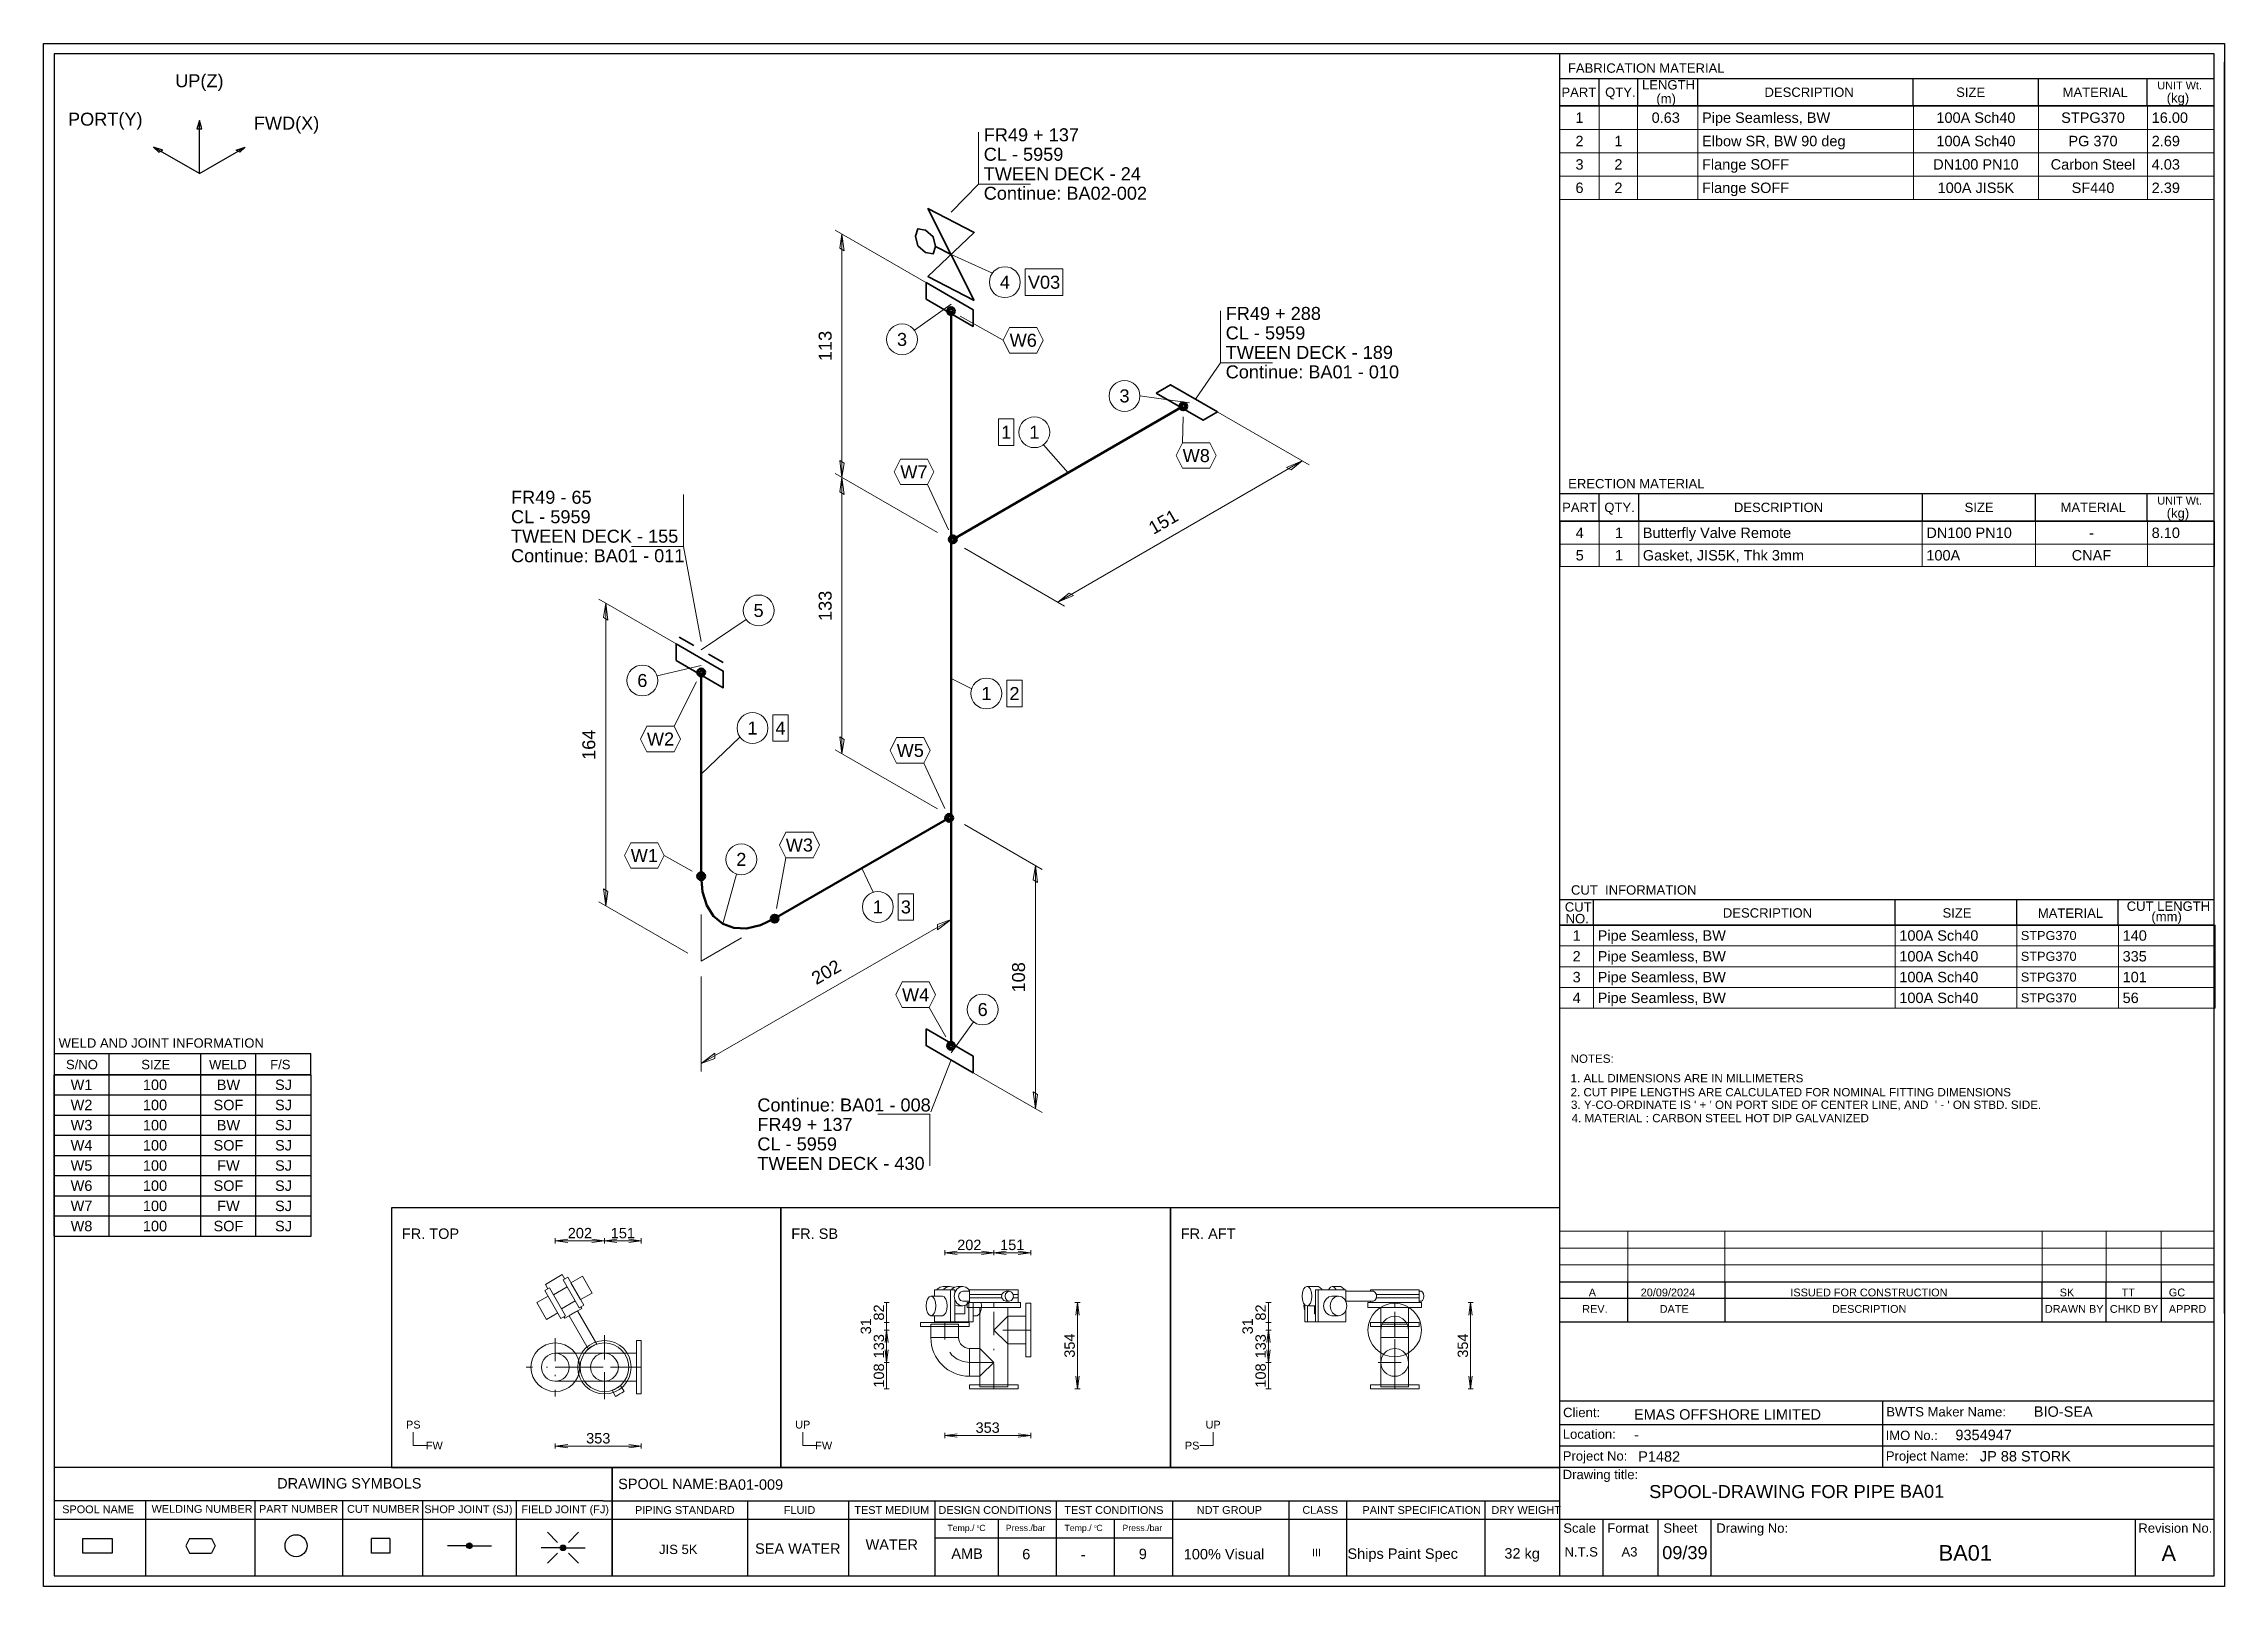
# Model space of a CAD drawing. Header units: millimetres. Extents: x 0 to 420, y 0 to 297.
import ezdxf
from ezdxf.enums import TextEntityAlignment as Align

# ---------------------------------------------------------------- set-up
doc = ezdxf.new("R2010")
doc.units = ezdxf.units.MM
doc.linetypes.add('DOTTED_DASHED5', pattern=[9.99996, 4.444427, -2.666656, 0.222221, -2.666656])
doc.linetypes.add('DOTTED_DASHED6', pattern=[10, 4.444444, -2.666667, 0.222222, -2.666667])
for name, color, linetype in [('FramesFromTables', 40, 'Continuous'), ('I_Coordinates', 11, 'Continuous'), ('I_CutNumbers', 10, 'Continuous'), ('I_Dimensions', 4, 'Continuous'), ('I_OtherComponents', 2, 'Continuous'), ('I_PartNumbers', 9, 'Continuous'), ('I_Pipes', 1, 'Continuous'), ('I_Tags', 8, 'Continuous'), ('SymbolsOnDrawingSheet', 1, 'Continuous'), ('TextFromTables', 2, 'Continuous'), ('TextFromTextBoxes', 2, 'Continuous')]:
    doc.layers.add(name, color=color, linetype=linetype)
doc.styles.add('Cadmatic Default Text', font='arial.ttf')

msp = doc.modelspace()

# ---------------------------------------------------------------- texts
at = {"layer": 'SymbolsOnDrawingSheet', "linetype": 'ByBlock', "lineweight": 25, "style": 'Cadmatic Default Text'}
for s, p in [('UP(Z)', (30, 289.86)), ('PORT(Y)', (11.88, 282.46)), ('FWD(X)', (46.79, 281.7))]:
    msp.add_text(s, height=2.5, dxfattribs=at).set_placement(p, align=Align.MIDDLE_CENTER)
for s, p in [('FR. TOP', (69, 68.9)), ('FR. SB', (144, 68.9)), ('FR. AFT', (219, 68.9))]:
    msp.add_text(s, height=2, dxfattribs=at).set_placement(p, align=Align.TOP_LEFT)
at = {"layer": 'SymbolsOnDrawingSheet', "linetype": 'ByBlock', "lineweight": 13, "style": 'Cadmatic Default Text'}
for s, p in [('202', (103.28, 68.01)), ('151', (111.56, 68.01)), ('202', (178.28, 65.74)), ('151', (186.55, 65.74)), ('353', (106.82, 28.51)), ('353', (181.82, 30.56))]:
    msp.add_text(s, height=2, dxfattribs=at).set_placement(p, align=Align.MIDDLE_CENTER)
for s, p in [('31', (158.36, 50.08)), ('82', (160.86, 52.72)), ('31', (231.89, 50.08)), ('82', (234.39, 52.72)), ('133', (160.86, 46.23)), ('354', (197.6, 46.35)), ('133', (234.39, 46.23)), ('354', (273.33, 46.35)), ('108', (160.86, 40.59)), ('108', (234.39, 40.59))]:
    msp.add_text(s, height=2, rotation=90, dxfattribs=at).set_placement(p, align=Align.MIDDLE_CENTER)
at = {"layer": 'SymbolsOnDrawingSheet', "linetype": 'ByBlock', "lineweight": 18, "style": 'Cadmatic Default Text'}
for s, p in [('PS', (71.2, 31.14)), ('UP', (146.2, 31.14)), ('UP', (225.24, 31.14)), ('FW', (75.24, 27.1)), ('FW', (150.24, 27.1)), ('PS', (221.2, 27.1))]:
    msp.add_text(s, height=1.5, dxfattribs=at).set_placement(p, align=Align.MIDDLE_CENTER)

# ---------------------------------------------------------------- blocks, each defined once
blk = doc.blocks.new('BA01727710876_BOM_4')
at = {"layer": 'FramesFromTables', "linetype": 'ByBlock', "lineweight": 18}
for p, q in [((292, 285), (418, 285)), ((292, 267), (292, 285)), ((292, 267), (292, 285)), ((299.6, 267), (299.6, 285)), ((299.6, 267), (299.6, 285)), ((307, 267), (307, 285)), ((307, 267), (307, 285)), ((318.6, 267), (318.6, 285)), ((318.6, 267), (318.6, 285)), ((360.1, 267), (360.1, 285)), ((360.1, 267), (360.1, 285)), ((384.2, 267), (384.2, 285)), ((384.2, 267), (384.2, 285)), ((405.2, 267), (405.2, 285)), ((405.2, 267), (405.2, 285)), ((418, 267), (418, 285)), ((292, 280.5), (418, 280.5)), ((292, 276), (418, 276)), ((292, 271.5), (418, 271.5)), ((292, 205), (418.1, 205)), ((292, 196.33), (292, 205)), ((292.1, 196.33), (292.1, 205)), ((299.6, 196.33), (299.6, 205)), ((299.6, 196.33), (299.6, 205)), ((307.2, 196.33), (307.2, 205)), ((307.2, 196.33), (307.2, 205)), ((361.8, 196.33), (361.8, 205)), ((361.8, 196.33), (361.8, 205)), ((383.6, 196.33), (383.6, 205)), ((383.6, 196.33), (383.6, 205)), ((405.2, 196.33), (405.2, 205)), ((405.2, 196.33), (405.2, 205)), ((418, 196.33), (418, 205)), ((292, 200.67), (418.1, 200.67)), ((292, 127.3), (418.2, 127.3)), ((292, 111.3), (292, 127.3)), ((292, 111.3), (292, 127.3)), ((298.5, 111.3), (298.5, 127.3)), ((298.5, 111.3), (298.5, 127.3)), ((356.6, 111.3), (356.6, 127.3)), ((356.6, 111.3), (356.6, 127.3)), ((380, 111.3), (380, 127.3)), ((380, 111.3), (380, 127.3)), ((399.6, 111.3), (399.6, 127.3)), ((399.6, 111.3), (399.6, 127.3)), ((418, 111.3), (418, 127.3)), ((292, 123.3), (418.2, 123.3)), ((292, 119.3), (418.2, 119.3)), ((292, 115.3), (418.2, 115.3)), ((292, 68.4), (418, 68.4)), ((292, 58.6), (292, 68.4)), ((292, 58.6), (292, 68.4)), ((305.1, 58.6), (305.1, 68.4)), ((305.1, 58.6), (305.1, 68.4)), ((323.8, 58.6), (323.8, 68.4)), ((323.8, 58.6), (323.8, 68.4)), ((384.9, 58.6), (384.9, 68.4)), ((384.9, 58.6), (384.9, 68.4)), ((397.2, 58.6), (397.2, 68.4)), ((397.2, 58.6), (397.2, 68.4)), ((407.8, 58.6), (407.8, 68.4)), ((407.8, 58.6), (407.8, 68.4)), ((418, 58.6), (418, 68.4)), ((292, 65.13), (418, 65.13)), ((292, 61.87), (418, 61.87))]:
    blk.add_line(p, q, dxfattribs=at)
at = {"layer": 'FramesFromTables', "linetype": 'ByBlock', "lineweight": -3}
for p, q in [((2, 98.5), (51.5, 98.5)), ((2, 67.43), (2, 98.5)), ((2, 67.43), (2, 98.5)), ((12.6, 67.43), (12.6, 98.5)), ((12.6, 67.43), (12.6, 98.5)), ((30.3, 67.43), (30.3, 98.5)), ((30.3, 67.43), (30.3, 98.5)), ((40.9, 67.43), (40.9, 98.5)), ((40.9, 67.43), (40.9, 98.5)), ((51.5, 67.43), (51.5, 98.5)), ((2, 94.62), (51.5, 94.62)), ((2, 90.73), (51.5, 90.73)), ((2, 86.85), (51.5, 86.85)), ((2, 82.96), (51.5, 82.96)), ((2, 79.08), (51.5, 79.08)), ((2, 75.19), (51.5, 75.19)), ((2, 71.31), (51.5, 71.31))]:
    blk.add_line(p, q, dxfattribs=at)
at = {"layer": 'FramesFromTables', "linetype": 'ByBlock', "lineweight": 18, "flags": 128}
for points in [[(292, 267), (418, 267), (418, 285)], [(292, 196.33), (418.1, 196.33), (418.1, 205)], [(292, 111.3), (418.2, 111.3), (418.2, 127.3)], [(292, 58.6), (418, 58.6), (418, 68.4)]]:
    blk.add_lwpolyline(points, dxfattribs=at)
at = {"layer": 'FramesFromTables', "linetype": 'ByBlock', "lineweight": -3, "flags": 128}
blk.add_lwpolyline([(2, 67.43), (51.5, 67.43), (51.5, 98.5)], dxfattribs=at)
at = {"layer": 'TextFromTables', "linetype": 'ByBlock', "lineweight": 13, "style": 'Cadmatic Default Text'}
for s, p in [('1', (295.8, 282.75)), ('2', (295.8, 278.25)), ('3', (295.8, 273.75)), ('6', (295.8, 269.25))]:
    blk.add_text(s, height=2, dxfattribs=at).set_placement(p, align=Align.MIDDLE_CENTER)
at = {"layer": 'TextFromTables', "linetype": 'ByBlock', "lineweight": 25, "style": 'Cadmatic Default Text'}
for s, p in [('0.63 ', (312.8, 282.75)), ('100A Sch40', (372.15, 282.75)), ('STPG370', (394.7, 282.75)), ('1', (303.3, 278.25)), ('100A Sch40', (372.15, 278.25)), ('PG 370', (394.7, 278.25)), ('2', (303.3, 273.75)), ('DN100 PN10', (372.15, 273.75)), ('Carbon Steel', (394.7, 273.75)), ('2', (303.3, 269.25)), ('100A JIS5K', (372.15, 269.25)), ('SF440', (394.7, 269.25)), ('4', (295.85, 202.83)), ('1', (303.4, 202.83)), ('-', (394.4, 202.83)), ('5', (295.85, 198.5)), ('1', (303.4, 198.5)), ('CNAF', (394.4, 198.5)), ('1', (295.25, 125.3)), ('2', (295.25, 121.3)), ('3', (295.25, 117.3)), ('4', (295.25, 113.3)), ('W1', (7.3, 96.56)), ('100', (21.45, 96.56)), ('BW', (35.6, 96.56)), ('SJ', (46.2, 96.56)), ('W2', (7.3, 92.67)), ('100', (21.45, 92.67)), ('SOF', (35.6, 92.67)), ('SJ', (46.2, 92.67)), ('W3', (7.3, 88.79)), ('100', (21.45, 88.79)), ('BW', (35.6, 88.79)), ('SJ', (46.2, 88.79)), ('W4', (7.3, 84.91)), ('100', (21.45, 84.91)), ('SOF', (35.6, 84.91)), ('SJ', (46.2, 84.91)), ('W5', (7.3, 81.02)), ('100', (21.45, 81.02)), ('FW', (35.6, 81.02)), ('SJ', (46.2, 81.02)), ('W6', (7.3, 77.14)), ('100', (21.45, 77.14)), ('SOF', (35.6, 77.14)), ('SJ', (46.2, 77.14)), ('W7', (7.3, 73.25)), ('100', (21.45, 73.25)), ('FW', (35.6, 73.25)), ('SJ', (46.2, 73.25)), ('W8', (7.3, 69.37)), ('100', (21.45, 69.37)), ('SOF', (35.6, 69.37)), ('SJ', (46.2, 69.37))]:
    blk.add_text(s, height=2, dxfattribs=at).set_placement(p, align=Align.MIDDLE_CENTER)
for s, height, p in [('Pipe Seamless, BW ', 2, (319.4, 282.75)), ('16.00', 2, (406, 282.75)), ('Elbow SR, BW 90 deg', 2, (319.4, 278.25)), ('2.69', 2, (406, 278.25)), ('Flange SOFF ', 2, (319.4, 273.75)), ('4.03', 2, (406, 273.75)), ('Flange SOFF ', 2, (319.4, 269.25)), ('2.39', 2, (406, 269.25)), ('Butterfly Valve Remote ', 2, (308, 202.83)), ('DN100 PN10', 2, (362.6, 202.83)), ('8.10', 2, (406, 202.83)), ('Gasket, JIS5K, Thk 3mm ', 2, (308, 198.5)), ('100A', 2, (362.6, 198.5)), ('Pipe Seamless, BW', 2, (299.3, 125.3)), ('100A Sch40', 2, (357.4, 125.3)), ('STPG370', 1.75, (380.8, 125.3)), ('140', 2, (400.4, 125.3)), ('Pipe Seamless, BW', 2, (299.3, 121.3)), ('100A Sch40', 2, (357.4, 121.3)), ('STPG370', 1.75, (380.8, 121.3)), ('335', 2, (400.4, 121.3)), ('Pipe Seamless, BW', 2, (299.3, 117.3)), ('100A Sch40', 2, (357.4, 117.3)), ('STPG370', 1.75, (380.8, 117.3)), ('101', 2, (400.4, 117.3)), ('Pipe Seamless, BW', 2, (299.3, 113.3)), ('100A Sch40', 2, (357.4, 113.3)), ('STPG370', 1.75, (380.8, 113.3)), ('56', 2, (400.4, 113.3))]:
    blk.add_text(s, height=height, dxfattribs=at).set_placement(p, align=Align.MIDDLE_LEFT)
at = {"layer": 'TextFromTextBoxes', "linetype": 'ByBlock', "lineweight": -3, "style": 'Cadmatic Default Text'}
for s, p in [('EMAS OFFSHORE LIMITED', (306.3, 33.1)), ('BIO-SEA', (383.3, 33.65)), ('9354947', (368.2, 29.15)), ('-', (306.3, 29.2)), ('P1482', (307.1, 25)), ('JP 88 STORK', (372.9, 25.05)), ('BA01-009', (130, 19.6))]:
    blk.add_text(s, height=2, dxfattribs=at).set_placement(p, align=Align.MIDDLE_LEFT)
at = {"layer": 'TextFromTextBoxes', "linetype": 'ByBlock', "lineweight": 25, "style": 'Cadmatic Default Text'}
blk.add_text('BA01', height=2.5, dxfattribs=at).set_placement((357.5, 18.3), align=Align.MIDDLE_LEFT)
at = {"layer": 'TextFromTextBoxes', "linetype": 'ByBlock', "lineweight": -3, "style": 'Cadmatic Default Text'}
for s, height, p in [('WATER', 2, (163.35, 8.05)), ('SEA WATER', 2, (145.25, 7.28)), ('AMB', 2, (177.85, 6.3)), ('6', 2, (189.25, 6.2)), ('-', 2, (200.2, 6.15)), ('9', 2, (211.7, 6.25)), ('100% Visual', 2, (227.35, 6.2)), ('Ships Paint Spec', 2, (261.75, 6.3)), ('32 kg', 2, (284.75, 6.35)), ('09/39', 2.5, (316.1, 6.5))]:
    blk.add_text(s, height=height, dxfattribs=at).set_placement(p, align=Align.MIDDLE_CENTER)
at = {"layer": 'TextFromTextBoxes', "linetype": 'ByBlock', "lineweight": 25, "style": 'Cadmatic Default Text'}
blk.add_text('BA01', height=3, dxfattribs=at).set_placement((370.1, 6.45), align=Align.MIDDLE_CENTER)
blk = doc.blocks.new('SEDS_SPOOL_FORMAT_Gol_8')
at = {"layer": 'SymbolsOnDrawingSheet', "linetype": 'ByBlock', "lineweight": -3, "flags": 128}
for points in [[(0, 297), (420, 297), (420, 0), (0, 0), (0, 297)], [(418.01, 295.01), (2, 295.01)], [(2, 295.01), (2, 2)], [(292.02, 50.91), (292.02, 295.01)], [(418.01, 2), (418.01, 295.01)], [(292.02, 290.3), (418.01, 290.3)], [(299.59, 285.01), (299.59, 290.3)], [(307.02, 285.01), (307.02, 290.3)], [(318.61, 285.01), (318.61, 290.3)], [(360.08, 285.01), (360.08, 290.3)], [(384.18, 285.01), (384.18, 290.3)], [(405.15, 285.01), (405.15, 290.3)], [(405.15, 285.01), (405.15, 290.3)], [(420, 52.53), (420, 293.46)], [(420, 52.53), (420, 293.46)], [(292.02, 284.66), (292.02, 288.77)], [(292, 285), (418, 285)], [(292, 253.5), (292, 285)], [(292, 253.5), (292, 285)], [(292.02, 285.01), (418.01, 285.01)], [(418.01, 285.01), (292.02, 285.01)], [(418, 253.5), (418, 285)], [(292.02, 210.38), (418.01, 210.38)], [(299.57, 205.08), (299.57, 210.38)], [(307.21, 205.08), (307.21, 210.38)], [(361.83, 205.03), (361.83, 210.38)], [(383.61, 205.08), (383.61, 210.38)], [(405.15, 205.17), (405.15, 210.38)], [(292.02, 205.08), (292.02, 209.18)], [(292.02, 205.08), (418.01, 205.08)], [(292.02, 186.7), (292.02, 205.08)], [(292.02, 186.7), (292.02, 205.08)], [(418.01, 205.08), (292.02, 205.08)], [(418, 166), (418, 205)], [(292.02, 132.23), (418.01, 132.23)], [(292.02, 127.3), (292.02, 131.41)], [(298.48, 127.3), (298.48, 132.23)], [(356.6, 127.3), (356.6, 132.23)], [(380.01, 127.3), (380.01, 132.23)], [(399.56, 127.3), (399.56, 132.23)], [(292.02, 127.3), (418.01, 127.3)], [(418.01, 127.3), (292.02, 127.3)], [(418, 111.3), (418, 127.3)], [(2, 102.57), (51.49, 102.57)], [(12.6, 98.45), (12.6, 102.57)], [(30.28, 98.45), (30.28, 102.57)], [(40.88, 98.45), (40.88, 102.57)], [(51.49, 98.45), (51.49, 102.57)], [(2, 98.5), (51.5, 98.5)], [(2, 98.5), (51.5, 98.5)], [(51.49, 98.47), (2, 98.47)], [(2, 98.45), (51.49, 98.45)], [(418, 55.4), (418, 68.5)], [(292.02, 52.57), (292.02, 66.5)], [(292.02, 52.57), (292.02, 66.5)], [(292.02, 58.6), (418.01, 58.6)], [(292.02, 55.47), (418.01, 55.47)], [(305.1, 50.91), (305.1, 58.6)], [(323.84, 50.91), (323.84, 58.6)], [(384.91, 50.91), (384.91, 58.6)], [(397.21, 50.91), (397.21, 58.6)], [(407.86, 50.91), (407.86, 58.6)], [(292.02, 50.91), (418.01, 50.91)], [(292.02, 2), (292.02, 50.91)], [(292.02, 35.73), (418.01, 35.73)], [(354.24, 22.93), (354.24, 35.73)], [(292.02, 31.13), (418.01, 31.13)], [(292.02, 27.03), (418.01, 27.03)], [(2, 22.93), (107.74, 22.93)], [(107.74, 22.93), (292.02, 22.93)], [(109.52, 22.93), (109.52, 2)], [(109.52, 2), (109.52, 22.93)], [(292.02, 22.93), (418.01, 22.93)], [(107.74, 16.45), (2, 16.45)], [(2, 12.91), (292.02, 12.91)], [(19.62, 16.45), (19.62, 2)], [(40.69, 16.45), (40.69, 2)], [(57.56, 16.45), (57.56, 2)], [(72.95, 16.45), (72.95, 2)], [(91.02, 16.45), (91.02, 2)], [(107.74, 16.45), (292.02, 16.45)], [(135.58, 16.45), (135.58, 2)], [(155.03, 16.45), (155.03, 2)], [(171.67, 16.45), (171.67, 2)], [(183.82, 12.91), (183.82, 2)], [(195.02, 16.45), (195.02, 2)], [(206.21, 12.91), (206.21, 2)], [(217.4, 16.45), (217.4, 2)], [(239.85, 16.45), (239.85, 2)], [(250.91, 16.34), (250.91, 2)], [(277.59, 16.45), (277.59, 2)], [(292.02, 12.91), (418.01, 12.91)], [(300.39, 2), (300.39, 12.91)], [(310.96, 2), (310.96, 12.91)], [(321.13, 2), (321.13, 12.91)], [(402.9, 2), (402.9, 12.91)], [(13.2, 6.41), (7.55, 6.41), (7.55, 9.23), (13.2, 9.23)], [(13.2, 9.23), (13.2, 6.41)], [(28.12, 9.23), (27.42, 7.82)], [(28.12, 9.23), (32.36, 9.23)], [(32.36, 9.23), (33.07, 7.82)], [(66.68, 9.23), (66.68, 6.41), (63.15, 6.41), (63.15, 9.23)], [(66.68, 9.23), (63.15, 9.23)], [(99, 8.47), (97.06, 10.41)], [(101.09, 8.47), (103.03, 10.41)], [(171.67, 9.37), (217.4, 9.37)], [(171.67, 9.37), (217.4, 9.37)], [(27.42, 7.82), (28.12, 6.41)], [(28.12, 6.41), (32.36, 6.41)], [(33.07, 7.82), (32.36, 6.41)], [(81.48, 7.82), (77.79, 7.82)], [(81.49, 7.78), (82.04, 8.32)], [(81.51, 7.9), (81.93, 8.32)], [(81.52, 7.7), (82.14, 8.32)], [(81.55, 7.62), (82.22, 8.29)], [(81.56, 8.06), (81.76, 8.26)], [(81.57, 7.54), (82.28, 8.25)], [(81.62, 7.48), (82.34, 8.2)], [(81.68, 7.44), (82.4, 8.16)], [(81.74, 7.39), (82.45, 8.1)], [(81.8, 7.35), (82.48, 8.02)], [(81.88, 7.32), (82.5, 7.94)], [(81.98, 7.32), (82.53, 7.86)], [(82.09, 7.32), (82.52, 7.75)], [(82.24, 7.36), (82.47, 7.59)], [(82.54, 7.82), (86.24, 7.82)], [(99.51, 7.42), (95.82, 7.42)], [(99, 6.38), (97.06, 4.44)], [(99.53, 7.47), (99.99, 7.93)], [(99.53, 7.37), (100.1, 7.93)], [(99.56, 7.29), (100.2, 7.93)], [(99.58, 7.62), (99.88, 7.93)], [(99.58, 7.21), (100.27, 7.89)], [(99.61, 7.13), (100.33, 7.84)], [(99.67, 7.08), (100.39, 7.8)], [(99.73, 7.03), (100.45, 7.75)], [(99.79, 6.99), (100.49, 7.69)], [(99.85, 6.94), (100.52, 7.61)], [(99.94, 6.92), (100.54, 7.53)], [(100.04, 6.92), (100.57, 7.45)], [(100.15, 6.92), (100.54, 7.31)], [(100.38, 7.04), (100.49, 7.15)], [(100.57, 7.42), (104.27, 7.42)], [(101.09, 6.38), (103.03, 4.44)], [(2, 2), (418.01, 2)]]:
    blk.add_lwpolyline(points, dxfattribs=at)
at = {"layer": 'SymbolsOnDrawingSheet', "linetype": 'ByBlock', "lineweight": -3}
for centre, radius in [((48.63, 7.82), 2.12), ((82.01, 7.82), 0.53), ((100.04, 7.42), 0.53)]:
    blk.add_circle(centre, radius, dxfattribs=at)
at = {"layer": 'SymbolsOnDrawingSheet', "linetype": 'ByBlock', "lineweight": -3, "style": 'Cadmatic Default Text'}
for s, height, p in [('FABRICATION MATERIAL', 1.8, (293.57, 293.19)), ('LENGTH', 1.8, (307.84, 289.97)), ('PART', 1.8, (292.32, 288.55)), ('QTY.', 1.8, (300.74, 288.55)), ('DESCRIPTION', 1.8, (331.43, 288.55)), ('SIZE', 1.8, (368.34, 288.55)), ('MATERIAL', 1.8, (388.84, 288.55)), ('UNIT Wt.', 1.5, (407.08, 289.7)), (' (kg)', 1.8, (408.19, 287.46)), ('ERECTION MATERIAL', 1.8, (293.62, 213.19)), ('PART', 1.8, (292.45, 208.62)), ('QTY.', 1.8, (300.58, 208.62)), ('DESCRIPTION', 1.8, (325.54, 208.62)), ('SIZE', 1.8, (369.97, 208.62)), ('MATERIAL', 1.8, (388.45, 208.62)), ('UNIT Wt.', 1.5, (407.08, 209.77)), (' (kg)', 1.8, (408.19, 207.53)), ('CUT  INFORMATION', 1.8, (294.16, 134.97)), ('CUT ', 1.8, (292.97, 131.7)), ('DESCRIPTION', 1.8, (323.41, 130.55)), ('SIZE', 1.8, (365.72, 130.55)), ('MATERIAL', 1.8, (384.07, 130.5)), ('CUT LENGTH', 1.8, (401.19, 131.85)), ('NO.', 1.8, (293.13, 129.46)), ('(mm)', 1.8, (405.94, 129.85)), ('WELD AND JOINT INFORMATION', 1.8, (2.89, 105.5)), ('S/NO', 1.8, (4.31, 101.36)), ('SIZE', 1.8, (18.81, 101.36)), ('WELD', 1.8, (31.86, 101.36)), ('F/S', 1.8, (43.63, 101.36)), ('SPOOL-DRAWING FOR PIPE', 2.5, (309.22, 19.5))]:
    blk.add_text(s, height=height, dxfattribs=at).set_placement(p, align=Align.TOP_LEFT)
for s, height, p in [('(m)', 1.8, (310.6, 285.51)), ('Client:', 1.8, (292.64, 32.58)), ('BWTS Maker Name:', 1.8, (354.88, 32.71)), ('Location:', 1.8, (292.58, 28.41)), ('IMO No.:', 1.8, (354.76, 28.17)), ('Project No:', 1.8, (292.58, 24.2)), ('Project Name:', 1.8, (354.8, 24.2)), ('Drawing title:', 1.8, (292.57, 20.64)), ('DRAWING SYMBOLS', 2, (44.98, 18.84)), ('Temp./  C   ', 1.2, (174.06, 10.65)), ('0', 0.53, (179.71, 11.25)), ('Press./bar', 1.2, (185.31, 10.65)), ('Temp./  C   ', 1.2, (196.61, 10.65)), ('0', 0.53, (202.37, 11.25)), ('Press./bar', 1.2, (207.78, 10.65)), ('Scale', 1.8, (292.68, 10.32)), ('Format', 1.8, (301.16, 10.32)), ('Sheet', 1.8, (311.96, 10.32)), ('Drawing No:', 1.8, (322.14, 10.32)), ('Revision No.', 1.8, (403.43, 10.32)), ('N.T.S', 1.8, (292.92, 5.74)), ('A3', 1.8, (303.89, 5.74))]:
    blk.add_text(s, height=height, dxfattribs=at).set_placement(p)
for s, height, p in [('NOTES:', 1.6, (294.08, 101.59)), ('1. ALL DIMENSIONS ARE IN MILLIMETERS', 1.6, (294.08, 97.83)), ('2. CUT PIPE LENGTHS ARE CALCULATED FOR NOMINAL FITTING DIMENSIONS', 1.6, (294.08, 95.13)), ("3. Y-CO-ORDINATE IS ' + ' ON PORT SIDE OF CENTER LINE, AND  ' - ' ON STBD. SIDE.", 1.6, (294.16, 92.72)), ('4. MATERIAL : CARBON STEEL HOT DIP GALVANIZED', 1.6, (294.28, 90.15)), ('A', 1.5, (297.58, 56.58)), ('20/09/2024', 1.5, (307.59, 56.58)), ('ISSUED FOR CONSTRUCTION', 1.5, (336.41, 56.58)), ('SK', 1.5, (388.28, 56.58)), ('TT', 1.5, (400.21, 56.58)), ('GC', 1.5, (409.3, 56.58)), ('REV.', 1.5, (296.32, 53.41)), ('DATE', 1.5, (311.24, 53.41)), ('DESCRIPTION', 1.5, (344.43, 53.41)), ('DRAWN BY', 1.5, (385.43, 53.41)), ('CHKD BY', 1.5, (397.94, 53.41)), ('APPRD', 1.5, (409.3, 53.41)), ('SPOOL NAME:', 2, (110.65, 19.73)), ('SPOOL NAME', 1.5, (3.58, 14.83)), ('WELDING NUMBER', 1.5, (20.79, 14.91)), ('PART NUMBER', 1.5, (41.48, 14.91)), ('CUT NUMBER', 1.5, (58.44, 14.91)), ('SHOP JOINT (SJ)', 1.5, (73.31, 14.85)), ('FIELD JOINT (FJ)', 1.5, (92, 14.83)), ('PIPING STANDARD', 1.5, (113.89, 14.7)), ('FLUID', 1.5, (142.57, 14.7)), ('TEST MEDIUM', 1.5, (156.14, 14.7)), ('DESIGN CONDITIONS', 1.5, (172.34, 14.7)), ('TEST CONDITIONS', 1.5, (196.58, 14.7)), ('NDT GROUP', 1.5, (222.09, 14.7)), ('CLASS', 1.5, (242.43, 14.72)), ('PAINT SPECIFICATION', 1.5, (254.01, 14.7)), ('DRY WEIGHT', 1.5, (278.84, 14.7)), ('JIS 5K', 1.8, (118.53, 7.12)), ('III', 1.5, (244.26, 6.51)), ('A', 3, (407.89, 6.4))]:
    blk.add_text(s, height=height, dxfattribs=at).set_placement(p, align=Align.MIDDLE_LEFT)
blk = doc.blocks.new('BA01727710876_PRT_0_3')
at = {"layer": 'I_OtherComponents', "linetype": 'ByBlock', "lineweight": 35, "flags": 128}
for points in [[(127.22, 224.25), (118.31, 228.88), (127.22, 237.31), (118.31, 241.94), (127.22, 224.25)], [(119.79, 234.64), (119.35, 233.24), (117.86, 233.52), (116.37, 234.78), (115.93, 236.65), (116.37, 238.05), (117.86, 237.77), (119.35, 236.51), (119.79, 234.64), (122.77, 233.09)]]:
    blk.add_lwpolyline(points, dxfattribs=at)
at = {"layer": 'I_OtherComponents', "flags": 1}
blk.add_attdef('ValvePos', (122.77, 233.09), '', height=2.5, dxfattribs=at)
blk = doc.blocks.new('BA01727710876_PRT_1_3')
at = {"layer": 'I_OtherComponents', "linetype": 'ByBlock', "lineweight": 35, "flags": 128}
blk.add_lwpolyline([(117.96, 224.49), (117.96, 227.71), (127.01, 222.48), (127.01, 219.27), (117.96, 224.49)], dxfattribs=at)
at = {"layer": 'I_OtherComponents', "linetype": 'ByBlock', "lineweight": 50}
for radius in [0.75, 0.375]:
    blk.add_circle((122.77, 222.21), radius, dxfattribs=at)
blk = doc.blocks.new('BA01727710876_PRT_2_3')
at = {"layer": 'I_Pipes', "linetype": 'ByBlock', "lineweight": 50}
blk.add_line((122.77, 80.76), (122.77, 222.21), dxfattribs=at)
blk = doc.blocks.new('BA01727710876_PRT_7_3')
at = {"layer": 'I_OtherComponents', "linetype": 'ByBlock', "lineweight": 35, "flags": 128}
blk.add_lwpolyline([(117.96, 84.03), (117.96, 80.82), (127.01, 75.59), (127.01, 78.8), (117.96, 84.03)], dxfattribs=at)
at = {"layer": 'I_OtherComponents', "linetype": 'ByBlock', "lineweight": 50}
for radius in [0.75, 0.375]:
    blk.add_circle((122.77, 80.76), radius, dxfattribs=at)
blk = doc.blocks.new('BA01727710876_PRT_30_3')
at = {"layer": 'I_Pipes', "linetype": 'ByBlock', "lineweight": 50}
blk.add_line((167.49, 203.88), (123.12, 178.26), dxfattribs=at)
blk = doc.blocks.new('BA01727710876_PRT_31_3')
at = {"layer": 'I_OtherComponents', "linetype": 'ByBlock', "lineweight": 35, "flags": 128}
blk.add_lwpolyline([(162.26, 206.41), (165.04, 208.02), (174.09, 202.79), (171.31, 201.19), (162.26, 206.41)], dxfattribs=at)
at = {"layer": 'I_OtherComponents', "linetype": 'ByBlock', "lineweight": 50}
for radius in [0.75, 0.375]:
    blk.add_circle((167.49, 203.88), radius, dxfattribs=at)
blk = doc.blocks.new('BA01727710876_PRT_41_3')
at = {"layer": 'I_OtherComponents', "linetype": 'ByBlock', "lineweight": 35}
for p, q in [((73.24, 157.81), (70.41, 159.45)), ((78.9, 154.55), (76.07, 156.18))]:
    blk.add_line(p, q, dxfattribs=at)
blk = doc.blocks.new('BA01727710876_PRT_42_3')
at = {"layer": 'I_OtherComponents', "linetype": 'ByBlock', "lineweight": 35, "flags": 128}
blk.add_lwpolyline([(69.84, 154.93), (69.84, 158.14), (78.9, 152.92), (78.9, 149.7), (69.84, 154.93)], dxfattribs=at)
at = {"layer": 'I_OtherComponents', "linetype": 'ByBlock', "lineweight": 50}
for radius in [0.75, 0.375]:
    blk.add_circle((74.65, 152.64), radius, dxfattribs=at)
blk = doc.blocks.new('BA01727710876_PRT_43_3')
at = {"layer": 'I_Pipes', "linetype": 'ByBlock', "lineweight": 50}
blk.add_line((74.65, 113.41), (74.65, 152.64), dxfattribs=at)
blk = doc.blocks.new('BA01727710876_PRT_44_3')
at = {"layer": 'I_Pipes', "linetype": 'ByBlock', "lineweight": 0}
for q in [(74.65, 106.06), (82.43, 101.57)]:
    blk.add_line((74.65, 97.08), q, dxfattribs=at)
at = {"layer": 'I_Pipes', "linetype": 'ByBlock', "lineweight": 50, "flags": 128}
blk.add_lwpolyline([(88.79, 105.25), (86.04, 103.97), (83.38, 103.36), (80.94, 103.46), (78.8, 104.25), (77.04, 105.71), (75.73, 107.78), (74.92, 110.38), (74.65, 113.41)], dxfattribs=at)
at = {"layer": 'I_Pipes', "linetype": 'ByBlock', "lineweight": 50}
for centre, radius in [((74.65, 113.41), 0.75), ((74.65, 113.41), 0.375), ((88.79, 105.25), 0.75), ((88.79, 105.25), 0.375)]:
    blk.add_circle(centre, radius, dxfattribs=at)
blk = doc.blocks.new('BA01727710876_PRT_45_3')
at = {"layer": 'I_Pipes', "linetype": 'ByBlock', "lineweight": 50}
blk.add_line((88.79, 105.25), (122.41, 124.65), dxfattribs=at)
blk = doc.blocks.new('BA01727710876_DIM_0_3')
at = {"layer": 'I_Dimensions', "linetype": 'ByBlock', "lineweight": 0}
for p, q in [((191.71, 192.62), (172.45, 203.74)), ((143.33, 166.18), (190.41, 193.37)), ((125.36, 176.56), (144.63, 165.43))]:
    blk.add_line(p, q, dxfattribs=at)
at = {"layer": 'I_Dimensions', "linetype": 'ByBlock', "lineweight": 0, "flags": 128}
for points in [[(190.41, 193.37), (188.25, 191.62), (187.38, 192.12), (190.41, 193.37)], [(143.33, 166.18), (146.37, 167.43), (145.5, 167.93), (143.33, 166.18)]]:
    blk.add_lwpolyline(points, dxfattribs=at)
at = {"layer": 'I_Dimensions', "linetype": 'ByBlock', "lineweight": 0, "style": 'Cadmatic Default Text'}
blk.add_text('151', height=2.5, rotation=30, dxfattribs=at).set_placement((163.63, 181.65), align=Align.MIDDLE_CENTER)
blk = doc.blocks.new('BA01727710876_DIM_1_3')
at = {"layer": 'I_Dimensions', "linetype": 'ByBlock', "lineweight": 0}
for p, q in [((100.47, 190.93), (120.17, 179.56)), ((101.76, 136.98), (101.76, 190.18)), ((120.17, 126.36), (100.47, 137.73))]:
    blk.add_line(p, q, dxfattribs=at)
at = {"layer": 'I_Dimensions', "linetype": 'ByBlock', "lineweight": 0, "flags": 128}
for points in [[(101.76, 190.18), (102.2, 186.93), (101.33, 187.43), (101.76, 190.18)], [(101.76, 136.98), (102.2, 139.73), (101.33, 140.23), (101.76, 136.98)]]:
    blk.add_lwpolyline(points, dxfattribs=at)
at = {"layer": 'I_Dimensions', "linetype": 'ByBlock', "lineweight": 0, "style": 'Cadmatic Default Text'}
blk.add_text('133', height=2.5, rotation=90, dxfattribs=at).set_placement((98.52, 165.46), align=Align.MIDDLE_CENTER)
blk = doc.blocks.new('BA01727710876_DIM_2_3')
at = {"layer": 'I_Dimensions', "linetype": 'ByBlock', "lineweight": 0}
for p, q in [((100.47, 237.8), (120.17, 226.43)), ((101.76, 190.18), (101.76, 237.05)), ((120.17, 179.56), (100.47, 190.93))]:
    blk.add_line(p, q, dxfattribs=at)
at = {"layer": 'I_Dimensions', "linetype": 'ByBlock', "lineweight": 0, "flags": 128}
for points in [[(101.76, 237.05), (102.2, 233.8), (101.33, 234.3), (101.76, 237.05)], [(101.76, 190.18), (102.2, 192.93), (101.33, 193.43), (101.76, 190.18)]]:
    blk.add_lwpolyline(points, dxfattribs=at)
at = {"layer": 'I_Dimensions', "linetype": 'ByBlock', "lineweight": 0, "style": 'Cadmatic Default Text'}
blk.add_text('113', height=2.5, rotation=90, dxfattribs=at).set_placement((98.52, 215.49), align=Align.MIDDLE_CENTER)
blk = doc.blocks.new('BA01727710876_DIM_3_3')
at = {"layer": 'I_Dimensions', "linetype": 'ByBlock', "lineweight": 0}
for p, q in [((122.77, 103.61), (122.77, 121.86)), ((74.65, 77.33), (122.77, 105.11)), ((74.65, 94.08), (74.65, 75.83))]:
    blk.add_line(p, q, dxfattribs=at)
at = {"layer": 'I_Dimensions', "linetype": 'ByBlock', "lineweight": 0, "flags": 128}
for points in [[(122.77, 105.11), (120.17, 103.11), (120.17, 104.11), (122.77, 105.11)], [(74.65, 77.33), (77.25, 78.33), (77.25, 79.33), (74.65, 77.33)]]:
    blk.add_lwpolyline(points, dxfattribs=at)
at = {"layer": 'I_Dimensions', "linetype": 'ByBlock', "lineweight": 0, "style": 'Cadmatic Default Text'}
blk.add_text('202', height=2.5, rotation=30, dxfattribs=at).set_placement((98.71, 94.97), align=Align.MIDDLE_CENTER)
blk = doc.blocks.new('BA01727710876_DIM_4_3')
at = {"layer": 'I_Dimensions', "linetype": 'ByBlock', "lineweight": 0}
for p, q in [((54.95, 166.74), (72.05, 156.87)), ((56.25, 107.71), (56.25, 165.99)), ((72.05, 98.58), (54.95, 108.46))]:
    blk.add_line(p, q, dxfattribs=at)
at = {"layer": 'I_Dimensions', "linetype": 'ByBlock', "lineweight": 0, "flags": 128}
for points in [[(56.25, 165.99), (56.68, 162.74), (55.82, 163.24), (56.25, 165.99)], [(56.25, 107.71), (56.68, 110.46), (55.82, 110.96), (56.25, 107.71)]]:
    blk.add_lwpolyline(points, dxfattribs=at)
at = {"layer": 'I_Dimensions', "linetype": 'ByBlock', "lineweight": 0, "style": 'Cadmatic Default Text'}
blk.add_text('164', height=2.5, rotation=90, dxfattribs=at).set_placement((53, 138.72), align=Align.MIDDLE_CENTER)
blk = doc.blocks.new('BA01727710876_DIM_5_3')
at = {"layer": 'I_Dimensions', "linetype": 'ByBlock', "lineweight": 0}
for p, q in [((140.3, 114.73), (125.36, 123.36)), ((139, 68.67), (139, 115.48)), ((125.36, 76.54), (140.3, 67.92))]:
    blk.add_line(p, q, dxfattribs=at)
at = {"layer": 'I_Dimensions', "linetype": 'ByBlock', "lineweight": 0, "flags": 128}
for points in [[(139, 115.48), (139.44, 112.23), (138.57, 112.73), (139, 115.48)], [(139, 68.67), (139.44, 71.42), (138.57, 71.92), (139, 68.67)]]:
    blk.add_lwpolyline(points, dxfattribs=at)
at = {"layer": 'I_Dimensions', "linetype": 'ByBlock', "lineweight": 0, "style": 'Cadmatic Default Text'}
blk.add_text('108', height=2.5, rotation=90, dxfattribs=at).set_placement((135.76, 93.95), align=Align.MIDDLE_CENTER)
blk = doc.blocks.new('BA01727710876_CRD_0_3')
at = {"layer": 'I_Coordinates', "linetype": 'ByBlock', "lineweight": 0}
blk.add_line((118.85, 68.06), (122.77, 78.04), dxfattribs=at)
at = {"layer": 'I_Coordinates', "linetype": 'ByBlock', "lineweight": 0, "flags": 128}
blk.add_lwpolyline([(118.68, 57.63), (118.68, 67.63), (108.68, 67.63)], dxfattribs=at)
at = {"layer": 'I_Coordinates', "linetype": 'ByBlock', "lineweight": 0, "style": 'Cadmatic Default Text'}
for s, p in [('Continue: BA01 - 008', (85.46, 70.63)), ('CL - 5959', (85.46, 63.13)), ('FR49 + 137', (85.46, 66.88)), ('TWEEN DECK - 430', (85.46, 59.38))]:
    blk.add_text(s, height=2.5, dxfattribs=at).set_placement(p, align=Align.TOP_LEFT)
blk = doc.blocks.new('BA01727710876_CRD_1_3')
at = {"layer": 'I_Coordinates', "linetype": 'ByBlock', "lineweight": 0}
blk.add_line((128.06, 246.65), (122.77, 241.26), dxfattribs=at)
at = {"layer": 'I_Coordinates', "linetype": 'ByBlock', "lineweight": 0, "flags": 128}
blk.add_lwpolyline([(128.06, 256.65), (128.06, 246.65), (138.06, 246.65)], dxfattribs=at)
at = {"layer": 'I_Coordinates', "linetype": 'ByBlock', "lineweight": 0, "style": 'Cadmatic Default Text'}
for s, p in [('FR49 + 137', (129.06, 254.9)), ('CL - 5959', (129.06, 251.15)), ('TWEEN DECK - 24', (129.06, 247.4)), ('Continue: BA02-002', (129.06, 243.65))]:
    blk.add_text(s, height=2.5, dxfattribs=at).set_placement(p)
blk = doc.blocks.new('BA01727710876_CRD_2_3')
at = {"layer": 'I_Coordinates', "linetype": 'ByBlock', "lineweight": 0}
blk.add_line((174.66, 212.26), (169.85, 205.24), dxfattribs=at)
at = {"layer": 'I_Coordinates', "linetype": 'ByBlock', "lineweight": 0, "flags": 128}
blk.add_lwpolyline([(174.66, 222.26), (174.66, 212.26), (184.66, 212.26)], dxfattribs=at)
at = {"layer": 'I_Coordinates', "linetype": 'ByBlock', "lineweight": 0, "style": 'Cadmatic Default Text'}
for s, p in [('FR49 + 288', (175.66, 220.51)), ('CL - 5959', (175.66, 216.76)), ('TWEEN DECK - 189', (175.66, 213.01)), ('Continue: BA01 - 010', (175.66, 209.26))]:
    blk.add_text(s, height=2.5, dxfattribs=at).set_placement(p)
blk = doc.blocks.new('BA01727710876_CRD_3_3')
at = {"layer": 'I_Coordinates', "linetype": 'ByBlock', "lineweight": 0}
blk.add_line((71.24, 176.87), (74.65, 158.63), dxfattribs=at)
at = {"layer": 'I_Coordinates', "linetype": 'ByBlock', "lineweight": 0, "flags": 128}
blk.add_lwpolyline([(71.24, 186.87), (71.24, 176.87), (61.24, 176.87)], dxfattribs=at)
at = {"layer": 'I_Coordinates', "linetype": 'ByBlock', "lineweight": 0, "style": 'Cadmatic Default Text'}
for s, p in [('FR49 - 65', (38.02, 185.12)), ('CL - 5959', (38.02, 181.37)), ('TWEEN DECK - 155', (38.02, 177.62)), ('Continue: BA01 - 011', (38.02, 173.87))]:
    blk.add_text(s, height=2.5, dxfattribs=at).set_placement(p)
blk = doc.blocks.new('BA01727710876_PTN_0_3')
at = {"layer": 'I_PartNumbers', "linetype": 'ByBlock', "lineweight": 0}
blk.add_line((82.11, 140.2), (74.65, 133.03), dxfattribs=at)
blk.add_circle((84.52, 141.94), 2.97, dxfattribs=at)
at = {"layer": 'I_PartNumbers', "linetype": 'ByBlock', "lineweight": 0, "style": 'Cadmatic Default Text'}
blk.add_text('1', height=2.5, dxfattribs=at).set_placement((84.52, 141.94), align=Align.MIDDLE_CENTER)
blk = doc.blocks.new('BA01727710876_PTN_1_3')
at = {"layer": 'I_PartNumbers', "linetype": 'ByBlock', "lineweight": 0}
blk.add_line((81.45, 113.83), (78.8, 104.25), dxfattribs=at)
blk.add_circle((82.37, 116.66), 2.97, dxfattribs=at)
at = {"layer": 'I_PartNumbers', "linetype": 'ByBlock', "lineweight": 0, "style": 'Cadmatic Default Text'}
blk.add_text('2', height=2.5, dxfattribs=at).set_placement((82.37, 116.66), align=Align.MIDDLE_CENTER)
blk = doc.blocks.new('BA01727710876_PTN_2_3')
at = {"layer": 'I_PartNumbers', "linetype": 'ByBlock', "lineweight": 0}
blk.add_line((107.74, 110.33), (105.6, 114.95), dxfattribs=at)
blk.add_circle((108.66, 107.5), 2.97, dxfattribs=at)
at = {"layer": 'I_PartNumbers', "linetype": 'ByBlock', "lineweight": 0, "style": 'Cadmatic Default Text'}
blk.add_text('1', height=2.5, dxfattribs=at).set_placement((108.66, 107.5), align=Align.MIDDLE_CENTER)
blk = doc.blocks.new('BA01727710876_PTN_3_3')
at = {"layer": 'I_PartNumbers', "linetype": 'ByBlock', "lineweight": 0}
blk.add_line((127.1, 85.35), (122.77, 79.4), dxfattribs=at)
blk.add_circle((128.85, 87.75), 2.97, dxfattribs=at)
at = {"layer": 'I_PartNumbers', "linetype": 'ByBlock', "lineweight": 0, "style": 'Cadmatic Default Text'}
blk.add_text('6', height=2.5, dxfattribs=at).set_placement((128.85, 87.75), align=Align.MIDDLE_CENTER)
blk = doc.blocks.new('BA01727710876_PTN_4_3')
at = {"layer": 'I_PartNumbers', "linetype": 'ByBlock', "lineweight": 0}
blk.add_line((126.74, 149.51), (122.77, 151.48), dxfattribs=at)
blk.add_circle((129.57, 148.59), 2.97, dxfattribs=at)
at = {"layer": 'I_PartNumbers', "linetype": 'ByBlock', "lineweight": 0, "style": 'Cadmatic Default Text'}
blk.add_text('1', height=2.5, dxfattribs=at).set_placement((129.57, 148.59), align=Align.MIDDLE_CENTER)
blk = doc.blocks.new('BA01727710876_PTN_5_3')
at = {"layer": 'I_PartNumbers', "linetype": 'ByBlock', "lineweight": 0}
blk.add_line((140.55, 196.49), (145.31, 191.07), dxfattribs=at)
blk.add_circle((138.81, 198.89), 2.97, dxfattribs=at)
at = {"layer": 'I_PartNumbers', "linetype": 'ByBlock', "lineweight": 0, "style": 'Cadmatic Default Text'}
blk.add_text('1', height=2.5, dxfattribs=at).set_placement((138.81, 198.89), align=Align.MIDDLE_CENTER)
blk = doc.blocks.new('BA01727710876_PTN_6_3')
at = {"layer": 'I_PartNumbers', "linetype": 'ByBlock', "lineweight": 0}
blk.add_line((159.14, 205.88), (168.67, 204.56), dxfattribs=at)
blk.add_circle((156.17, 205.88), 2.97, dxfattribs=at)
at = {"layer": 'I_PartNumbers', "linetype": 'ByBlock', "lineweight": 0, "style": 'Cadmatic Default Text'}
blk.add_text('3', height=2.5, dxfattribs=at).set_placement((156.17, 205.88), align=Align.MIDDLE_CENTER)
blk = doc.blocks.new('BA01727710876_PTN_7_3')
at = {"layer": 'I_PartNumbers', "linetype": 'ByBlock', "lineweight": 0}
blk.add_line((115.73, 218.51), (122.77, 223.57), dxfattribs=at)
blk.add_circle((113.32, 216.76), 2.97, dxfattribs=at)
at = {"layer": 'I_PartNumbers', "linetype": 'ByBlock', "lineweight": 0, "style": 'Cadmatic Default Text'}
blk.add_text('3', height=2.5, dxfattribs=at).set_placement((113.32, 216.76), align=Align.MIDDLE_CENTER)
blk = doc.blocks.new('BA01727710876_PTN_8_3')
at = {"layer": 'I_PartNumbers', "linetype": 'ByBlock', "lineweight": 0}
blk.add_line((130.72, 229.52), (122.77, 233.1), dxfattribs=at)
blk.add_circle((133.13, 227.77), 2.97, dxfattribs=at)
at = {"layer": 'I_PartNumbers', "linetype": 'ByBlock', "lineweight": 0, "style": 'Cadmatic Default Text'}
blk.add_text('4', height=2.5, dxfattribs=at).set_placement((133.13, 227.77), align=Align.MIDDLE_CENTER)
blk = doc.blocks.new('BA01727710876_PTN_9_3')
at = {"layer": 'I_PartNumbers', "linetype": 'ByBlock', "lineweight": 0}
blk.add_line((66.14, 152.02), (74.65, 154), dxfattribs=at)
blk.add_circle((63.31, 151.1), 2.97, dxfattribs=at)
at = {"layer": 'I_PartNumbers', "linetype": 'ByBlock', "lineweight": 0, "style": 'Cadmatic Default Text'}
blk.add_text('6', height=2.5, dxfattribs=at).set_placement((63.31, 151.1), align=Align.MIDDLE_CENTER)
blk = doc.blocks.new('BA01727710876_PTN_10_3')
at = {"layer": 'I_PartNumbers', "linetype": 'ByBlock', "lineweight": 0}
blk.add_line((83.29, 162.83), (74.65, 157), dxfattribs=at)
blk.add_circle((85.7, 164.58), 2.97, dxfattribs=at)
at = {"layer": 'I_PartNumbers', "linetype": 'ByBlock', "lineweight": 0, "style": 'Cadmatic Default Text'}
blk.add_text('5', height=2.5, dxfattribs=at).set_placement((85.7, 164.58), align=Align.MIDDLE_CENTER)
blk = doc.blocks.new('BA01727710876_CUT_11_3')
at = {"layer": 'I_CutNumbers', "linetype": 'ByBlock', "lineweight": 0, "flags": 128}
blk.add_lwpolyline([(91.39, 139.39), (91.39, 144.5), (88.45, 144.5), (88.45, 139.39), (91.39, 139.39)], dxfattribs=at)
at = {"layer": 'I_CutNumbers', "linetype": 'ByBlock', "lineweight": 0, "style": 'Cadmatic Default Text'}
blk.add_text('4', height=2.5, dxfattribs=at).set_placement((89.92, 141.94), align=Align.MIDDLE_CENTER)
blk = doc.blocks.new('BA01727710876_CUT_12_3')
at = {"layer": 'I_CutNumbers', "linetype": 'ByBlock', "lineweight": 0, "flags": 128}
blk.add_lwpolyline([(115.54, 104.95), (115.54, 110.05), (112.6, 110.05), (112.6, 104.95), (115.54, 104.95)], dxfattribs=at)
at = {"layer": 'I_CutNumbers', "linetype": 'ByBlock', "lineweight": 0, "style": 'Cadmatic Default Text'}
blk.add_text('3', height=2.5, dxfattribs=at).set_placement((114.07, 107.5), align=Align.MIDDLE_CENTER)
blk = doc.blocks.new('BA01727710876_CUT_13_3')
at = {"layer": 'I_CutNumbers', "linetype": 'ByBlock', "lineweight": 0, "flags": 128}
blk.add_lwpolyline([(136.45, 146.04), (136.45, 151.15), (133.51, 151.15), (133.51, 146.04), (136.45, 146.04)], dxfattribs=at)
at = {"layer": 'I_CutNumbers', "linetype": 'ByBlock', "lineweight": 0, "style": 'Cadmatic Default Text'}
blk.add_text('2', height=2.5, dxfattribs=at).set_placement((134.98, 148.59), align=Align.MIDDLE_CENTER)
blk = doc.blocks.new('BA01727710876_CUT_14_3')
at = {"layer": 'I_CutNumbers', "linetype": 'ByBlock', "lineweight": 0, "flags": 128}
blk.add_lwpolyline([(134.87, 196.34), (134.87, 201.44), (131.93, 201.44), (131.93, 196.34), (134.87, 196.34)], dxfattribs=at)
at = {"layer": 'I_CutNumbers', "linetype": 'ByBlock', "lineweight": 0, "style": 'Cadmatic Default Text'}
blk.add_text('1', height=2.5, dxfattribs=at).set_placement((133.4, 198.89), align=Align.MIDDLE_CENTER)
blk = doc.blocks.new('BA01727710876_vpo_15_3')
at = {"layer": 'I_Tags', "linetype": 'ByBlock', "lineweight": 0, "flags": 128}
blk.add_lwpolyline([(144.27, 225.22), (144.27, 230.32), (137.06, 230.32), (137.06, 225.22), (144.27, 225.22)], dxfattribs=at)
at = {"layer": 'I_Tags', "linetype": 'ByBlock', "lineweight": 0, "style": 'Cadmatic Default Text'}
blk.add_text('V03', height=2.5, dxfattribs=at).set_placement((140.67, 227.77), align=Align.MIDDLE_CENTER)
blk = doc.blocks.new('Pi_Weld_0')
at = {"layer": 'I_Tags', "linetype": 'ByBlock', "lineweight": 0, "flags": 128}
for points in [[(-3.84, 0), (-12.16, 4.64)], [(-2.62, 2.45), (-3.84, 0)], [(-3.84, 0), (-2.62, -2.45)], [(2.62, 2.45), (-2.62, 2.45)], [(3.84, 0), (2.62, 2.45)], [(2.62, -2.45), (3.84, 0)], [(-2.62, -2.45), (2.62, -2.45)]]:
    blk.add_lwpolyline(points, dxfattribs=at)
at = {"layer": 'I_Tags', "linetype": 'ByBlock', "lineweight": 0, "style": 'Cadmatic Default Text'}
blk.add_text('W6', height=2.5, dxfattribs=at).set_placement((0, 0), align=Align.MIDDLE_CENTER)
blk = doc.blocks.new('Pi_Weld_1')
at = {"layer": 'I_Tags', "linetype": 'ByBlock', "lineweight": 0, "flags": 128}
for points in [[(-2.62, 2.45), (-3.84, 0)], [(-3.84, 0), (-2.62, -2.45)], [(2.62, 2.45), (-2.62, 2.45)], [(3.84, 0), (2.62, 2.45)], [(2.62, -2.45), (3.84, 0)], [(-2.62, -2.45), (2.62, -2.45)], [(2.62, -2.45), (6.66, -11.18)]]:
    blk.add_lwpolyline(points, dxfattribs=at)
at = {"layer": 'I_Tags', "linetype": 'ByBlock', "lineweight": 0, "style": 'Cadmatic Default Text'}
blk.add_text('W7', height=2.5, dxfattribs=at).set_placement((0, 0), align=Align.MIDDLE_CENTER)
blk = doc.blocks.new('Pi_Weld_2')
at = {"layer": 'I_Tags', "linetype": 'ByBlock', "lineweight": 0, "flags": 128}
for points in [[(-2.62, 2.45), (-3.84, 0)], [(-3.84, 0), (-2.62, -2.45)], [(2.62, 2.45), (-2.62, 2.45)], [(3.84, 0), (2.62, 2.45)], [(2.62, -2.45), (3.84, 0)], [(-2.62, -2.45), (2.62, -2.45)], [(2.62, -2.45), (6.66, -11.18)]]:
    blk.add_lwpolyline(points, dxfattribs=at)
at = {"layer": 'I_Tags', "linetype": 'ByBlock', "lineweight": 0, "style": 'Cadmatic Default Text'}
blk.add_text('W5', height=2.5, dxfattribs=at).set_placement((0, 0), align=Align.MIDDLE_CENTER)
blk = doc.blocks.new('Pi_Weld_3')
at = {"layer": 'I_Tags', "linetype": 'ByBlock', "lineweight": 0, "flags": 128}
for points in [[(-2.62, 2.45), (-3.84, 0)], [(-3.84, 0), (-2.62, -2.45)], [(2.62, 2.45), (-2.62, 2.45)], [(3.84, 0), (2.62, 2.45)], [(2.62, -2.45), (3.84, 0)], [(3.84, 0), (9.21, -3.01)], [(-2.62, -2.45), (2.62, -2.45)]]:
    blk.add_lwpolyline(points, dxfattribs=at)
at = {"layer": 'I_Tags', "linetype": 'ByBlock', "lineweight": 0, "style": 'Cadmatic Default Text'}
blk.add_text('W1', height=2.5, dxfattribs=at).set_placement((0, 0), align=Align.MIDDLE_CENTER)
blk = doc.blocks.new('Pi_Weld_4')
at = {"layer": 'I_Tags', "linetype": 'ByBlock', "lineweight": 0, "flags": 128}
for points in [[(-2.62, 2.45), (-3.84, 0)], [(-3.84, 0), (-2.62, -2.45)], [(2.62, 2.45), (-2.62, 2.45)], [(3.84, 0), (2.62, 2.45)], [(2.62, -2.45), (3.84, 0)], [(-2.62, -2.45), (-4.4, -12.21)], [(-2.62, -2.45), (2.62, -2.45)]]:
    blk.add_lwpolyline(points, dxfattribs=at)
at = {"layer": 'I_Tags', "linetype": 'ByBlock', "lineweight": 0, "style": 'Cadmatic Default Text'}
blk.add_text('W3', height=2.5, dxfattribs=at).set_placement((0, 0), align=Align.MIDDLE_CENTER)
blk = doc.blocks.new('Pi_Weld_5')
at = {"layer": 'I_Tags', "linetype": 'ByBlock', "lineweight": 0, "flags": 128}
for points in [[(-2.62, 2.45), (-3.84, 0)], [(-3.84, 0), (-2.62, -2.45)], [(2.62, 2.45), (-2.62, 2.45)], [(3.84, 0), (2.62, 2.45)], [(2.62, -2.45), (3.84, 0)], [(-2.62, -2.45), (2.62, -2.45)], [(2.62, -2.45), (5.84, -8.11)]]:
    blk.add_lwpolyline(points, dxfattribs=at)
at = {"layer": 'I_Tags', "linetype": 'ByBlock', "lineweight": 0, "style": 'Cadmatic Default Text'}
blk.add_text('W4', height=2.5, dxfattribs=at).set_placement((0, 0), align=Align.MIDDLE_CENTER)
blk = doc.blocks.new('Pi_Weld_6')
at = {"layer": 'I_Tags', "linetype": 'ByBlock', "lineweight": 0, "flags": 128}
for points in [[(-2.62, 2.45), (-2.53, 7.49)], [(-2.62, 2.45), (-3.84, 0)], [(-3.84, 0), (-2.62, -2.45)], [(2.62, 2.45), (-2.62, 2.45)], [(3.84, 0), (2.62, 2.45)], [(2.62, -2.45), (3.84, 0)], [(-2.62, -2.45), (2.62, -2.45)]]:
    blk.add_lwpolyline(points, dxfattribs=at)
at = {"layer": 'I_Tags', "linetype": 'ByBlock', "lineweight": 0, "style": 'Cadmatic Default Text'}
blk.add_text('W8', height=2.5, dxfattribs=at).set_placement((0, 0), align=Align.MIDDLE_CENTER)
blk = doc.blocks.new('Pi_Weld_7')
at = {"layer": 'I_Tags', "linetype": 'ByBlock', "lineweight": 0, "flags": 128}
for points in [[(2.62, 2.45), (6.94, 11.03)], [(-2.62, 2.45), (-3.84, 0)], [(-3.84, 0), (-2.62, -2.45)], [(2.62, 2.45), (-2.62, 2.45)], [(3.84, 0), (2.62, 2.45)], [(2.62, -2.45), (3.84, 0)], [(-2.62, -2.45), (2.62, -2.45)]]:
    blk.add_lwpolyline(points, dxfattribs=at)
at = {"layer": 'I_Tags', "linetype": 'ByBlock', "lineweight": 0, "style": 'Cadmatic Default Text'}
blk.add_text('W2', height=2.5, dxfattribs=at).set_placement((0, 0), align=Align.MIDDLE_CENTER)

# ---------------------------------------------------------------- linework, layer by layer
at = {"linetype": 'ByBlock', "lineweight": 13, "flags": 128}
for points in [[(98.55, 66.01), (98.55, 67.01)], [(98.55, 66.51), (100.95, 66.19), (98.55, 66.51), (100.95, 66.82), (98.55, 66.51)], [(98.55, 66.51), (108.01, 66.51)], [(108.01, 66.51), (105.61, 66.82), (108.01, 66.51), (105.61, 66.19), (108.01, 66.51)], [(108.01, 66.01), (108.01, 67.01)], [(108.01, 66.51), (110.41, 66.19), (108.01, 66.51), (110.41, 66.82), (108.01, 66.51)], [(108.01, 66.51), (115.1, 66.51)], [(115.1, 66.51), (112.7, 66.82), (115.1, 66.51), (112.7, 66.19), (115.1, 66.51)], [(115.1, 66.01), (115.1, 67.01)], [(173.55, 63.74), (173.55, 64.74)], [(173.55, 64.24), (175.95, 63.92), (173.55, 64.24), (175.95, 64.55), (173.55, 64.24)], [(173.55, 64.24), (183.01, 64.24)], [(183.01, 64.24), (180.61, 64.55), (183.01, 64.24), (180.61, 63.92), (183.01, 64.24)], [(183.01, 63.74), (183.01, 64.74)], [(183.01, 64.24), (185.41, 63.92), (183.01, 64.24), (185.41, 64.55), (183.01, 64.24)], [(183.01, 64.24), (190.1, 64.24)], [(190.1, 64.24), (187.7, 64.55), (190.1, 64.24), (187.7, 63.92), (190.1, 64.24)], [(190.1, 63.74), (190.1, 64.74)], [(162.86, 54.64), (161.86, 54.64)], [(162.36, 50.8), (162.36, 54.64)], [(198.6, 54.64), (199.6, 54.64)], [(199.1, 54.64), (198.79, 52.24), (199.1, 54.64), (199.42, 52.24), (199.1, 54.64)], [(199.1, 38.06), (199.1, 54.64)], [(236.39, 54.64), (235.39, 54.64)], [(235.89, 50.8), (235.89, 54.64)], [(274.33, 54.64), (275.33, 54.64)], [(274.83, 54.64), (274.51, 52.24), (274.83, 54.64), (275.14, 52.24), (274.83, 54.64)], [(274.83, 38.06), (274.83, 54.64)], [(162.86, 50.8), (161.86, 50.8)], [(162.36, 49.35), (162.36, 50.8)], [(236.39, 50.8), (235.39, 50.8)], [(235.89, 49.35), (235.89, 50.8)], [(162.86, 49.35), (161.86, 49.35)], [(162.36, 49.35), (162.05, 46.95), (162.36, 49.35), (162.68, 46.95), (162.36, 49.35)], [(162.36, 43.12), (162.36, 49.35)], [(236.39, 49.35), (235.39, 49.35)], [(235.89, 49.35), (235.58, 46.95), (235.89, 49.35), (236.21, 46.95), (235.89, 49.35)], [(235.89, 43.12), (235.89, 49.35)], [(162.86, 43.12), (161.86, 43.12)], [(162.36, 43.12), (162.68, 45.51), (162.36, 43.12), (162.05, 45.51), (162.36, 43.12)], [(162.36, 38.06), (162.36, 43.12)], [(236.39, 43.12), (235.39, 43.12)], [(235.89, 43.12), (236.21, 45.51), (235.89, 43.12), (235.58, 45.51), (235.89, 43.12)], [(235.89, 38.06), (235.89, 43.12)], [(162.86, 38.06), (161.86, 38.06)], [(198.6, 38.06), (199.6, 38.06)], [(199.1, 38.06), (199.42, 40.46), (199.1, 38.06), (198.79, 40.46), (199.1, 38.06)], [(236.39, 38.06), (235.39, 38.06)], [(274.33, 38.06), (275.33, 38.06)], [(274.83, 38.06), (275.14, 40.46), (274.83, 38.06), (274.51, 40.46), (274.83, 38.06)], [(173.55, 29.56), (173.55, 28.56)], [(190.1, 29.56), (190.1, 28.56)], [(98.55, 27.51), (98.55, 26.51)], [(98.55, 27.01), (100.95, 26.69), (98.55, 27.01), (100.95, 27.32), (98.55, 27.01)], [(98.55, 27.01), (115.1, 27.01)], [(115.1, 27.01), (112.7, 27.32), (115.1, 27.01), (112.7, 26.69), (115.1, 27.01)], [(115.1, 27.51), (115.1, 26.51)], [(173.55, 29.06), (175.95, 28.75), (173.55, 29.06), (175.95, 29.38), (173.55, 29.06)], [(173.55, 29.06), (190.1, 29.06)], [(190.1, 29.06), (187.7, 29.38), (190.1, 29.06), (187.7, 28.75), (190.1, 29.06)]]:
    msp.add_lwpolyline(points, dxfattribs=at)
at = {"linetype": 'DOTTED_DASHED6', "lineweight": 13, "flags": 128}
for points in [[(183.01, 54.64), (183.01, 53.71)], [(260.21, 54.64), (260.21, 53.71)], [(173.55, 50.8), (173.55, 50.05)], [(173.55, 47.88), (173.55, 50.47)], [(183.01, 38.39), (183.01, 53.71)], [(260.21, 38.39), (260.21, 53.71)], [(260.21, 50.8), (260.21, 50.05)], [(260.21, 47.88), (260.21, 50.47)], [(98.55, 47.81), (98.55, 36.57)], [(108.01, 48.38), (108.01, 36.01)], [(108.01, 36.57), (108.01, 47.81)], [(189.17, 49.35), (183.01, 49.35)], [(190.1, 49.35), (189.17, 49.35)], [(260.21, 43.12), (260.21, 47.88)], [(104.17, 42.19), (92.92, 42.19)], [(98.55, 42.19), (103.31, 42.19)], [(114.19, 42.19), (101.82, 42.19)], [(113.63, 42.19), (102.39, 42.19)], [(103.31, 42.19), (108.01, 42.19)], [(114.17, 42.19), (108.01, 42.19)], [(115.1, 42.19), (114.17, 42.19)], [(178.31, 43.12), (183.01, 43.12)], [(257, 43.12), (263.42, 43.12)], [(260.21, 43.12), (260.21, 40.44)]]:
    msp.add_lwpolyline(points, dxfattribs=at)
at = {"linetype": 'DOTTED_DASHED5', "lineweight": 13, "flags": 128}
for points in [[(178.31, 43.12), (177.07, 43.28), (175.93, 43.75), (174.94, 44.51), (174.18, 45.5), (173.71, 46.64), (173.55, 47.88)], [(183.01, 38.06), (183.01, 38.81)], [(260.21, 38.06), (260.21, 38.81)]]:
    msp.add_lwpolyline(points, dxfattribs=at)
at = {"layer": 'I_Pipes', "linetype": 'ByBlock', "lineweight": 50}
for centre, radius in [((175.12, 201.56), 0.75), ((175.12, 201.56), 0.375), ((174.41, 147.95), 0.75), ((174.41, 147.95), 0.375)]:
    msp.add_circle(centre, radius, dxfattribs=at)
at = {"layer": 'SymbolsOnDrawingSheet', "linetype": 'ByBlock', "lineweight": 25, "flags": 128}
for points in [[(30.5, 280.57), (30, 282.21), (29.5, 280.57), (30.5, 280.57)], [(30, 272), (30, 282.21)], [(30, 272), (21.16, 277.1)], [(22.93, 276.49), (21.16, 277.1), (22.22, 276.08), (22.93, 276.49)], [(30, 272), (38.84, 277.1)], [(37.07, 276.49), (38.84, 277.1), (37.78, 276.08), (37.07, 276.49)], [(67, 22.9), (142, 22.9), (142, 72.9), (67, 72.9), (67, 22.9)], [(142, 22.9), (217, 22.9), (217, 72.9), (142, 72.9), (142, 22.9)], [(217, 22.9), (292, 22.9), (292, 72.9), (217, 72.9), (217, 22.9)]]:
    msp.add_lwpolyline(points, dxfattribs=at)
at = {"layer": 'SymbolsOnDrawingSheet', "linetype": 'ByBlock', "lineweight": 18, "flags": 128}
for points in [[(96.64, 58.13), (99.89, 60.01)], [(99.89, 60.01), (100.37, 59.16)], [(100.95, 59.5), (100.07, 58.99)], [(100.07, 58.99), (103.16, 53.63), (104.04, 54.14)], [(100.95, 59.5), (104.04, 54.14), (100.95, 59.5)], [(105.64, 56.47), (103.43, 55.2), (101.56, 58.44), (103.76, 59.71), (105.64, 56.47)], [(94.96, 54.63), (97.16, 55.9)], [(99.03, 52.65), (96.83, 51.38), (94.96, 54.63)], [(100.52, 52.11), (97.43, 57.46), (96.55, 56.95)], [(99.64, 51.6), (96.55, 56.95)], [(97.13, 57.29), (96.64, 58.13)], [(100.84, 57.65), (98.2, 56.12)], [(100.84, 57.65), (98.2, 56.12)], [(99.75, 53.45), (98.2, 56.12)], [(99.75, 53.45), (102.39, 54.97)], [(170.89, 55.86), (171.25, 55.72), (171.56, 55.31), (171.76, 54.7), (171.83, 53.99), (171.76, 53.27), (171.56, 52.66), (171.25, 52.26), (170.89, 52.11), (170.54, 52.26), (170.23, 52.66), (170.03, 53.27), (169.96, 53.99), (170.03, 54.7), (170.23, 55.31), (170.54, 55.72), (170.89, 55.86)], [(173.09, 55.86), (170.89, 55.86)], [(174.64, 57.08), (171.55, 57.08)], [(171.55, 57.08), (171.55, 55.86)], [(172.12, 57.19), (172.06, 57.08)], [(173.27, 57.74), (172.64, 57.59), (172.12, 57.19)], [(173.09, 55.86), (173.45, 55.72), (173.75, 55.31), (173.96, 54.7), (174.03, 53.99), (173.96, 53.27), (173.75, 52.66), (173.45, 52.26), (173.09, 52.11)], [(173.27, 57.74), (174.52, 57.74)], [(173.38, 57.19), (173.31, 57.08)], [(174.52, 57.74), (173.9, 57.59), (173.38, 57.19)], [(175.15, 57.59), (174.52, 57.74)], [(174.64, 50.9), (174.64, 57.08), (175.52, 57.08)], [(174.86, 57.08), (174.92, 57.19)], [(174.92, 57.19), (175.45, 57.59), (176.07, 57.74)], [(175.3, 57.47), (175.15, 57.59)], [(177.01, 53.99), (176.38, 54.13), (175.86, 54.54), (175.51, 55.14), (175.38, 55.86), (175.51, 56.58), (175.86, 57.19), (176.38, 57.59), (177.01, 57.74), (177.63, 57.59), (178.15, 57.19)], [(175.52, 57.08), (175.52, 56.6)], [(175.52, 55.12), (175.52, 50.9)], [(177.01, 57.74), (176.07, 57.74)], [(176.31, 56.33), (176.2, 55.86)], [(176.2, 55.86), (176.31, 55.39)], [(176.6, 56.67), (176.31, 56.33)], [(176.31, 55.39), (176.6, 55.05)], [(177.01, 56.8), (176.6, 56.67)], [(176.6, 55.05), (177.01, 54.92)], [(178.32, 56.8), (177.01, 56.8)], [(177.01, 54.92), (178.32, 54.92)], [(188.16, 54.64), (188.16, 53.71), (177.85, 53.71), (177.85, 54.64), (188.16, 54.64)], [(178.15, 57.19), (178.32, 56.89)], [(178.32, 54.83), (178.15, 54.54)], [(178.32, 57.08), (178.22, 57.08)], [(178.32, 54.64), (178.32, 57.08), (187.69, 57.08), (187.69, 54.64), (178.32, 54.64)], [(178.32, 55.56), (178.32, 56.17)], [(178.32, 56.17), (184.57, 56.17)], [(184.57, 55.56), (178.32, 55.56)], [(179.04, 50.9), (179.04, 54.64)], [(180.63, 53.99), (180.57, 54.64)], [(184.49, 55.86), (184.61, 56.33)], [(184.61, 55.39), (184.49, 55.86)], [(184.61, 56.33), (184.93, 56.67)], [(184.93, 55.05), (184.61, 55.39)], [(184.93, 56.67), (185.35, 56.8), (185.98, 56.8)], [(185.98, 54.92), (185.35, 54.92), (184.93, 55.05)], [(185.98, 56.8), (185.57, 56.67), (185.28, 56.33), (185.17, 55.86), (185.28, 55.39), (185.57, 55.05), (185.98, 54.92), (186.39, 55.05), (186.68, 55.39), (186.79, 55.86), (186.68, 56.33), (186.39, 56.67), (185.98, 56.8)], [(186.72, 56.17), (187.69, 56.17)], [(187.69, 55.56), (186.72, 55.56)], [(187.69, 56.17), (187.69, 55.56)], [(243.33, 57.74), (243.69, 57.59), (243.99, 57.19), (244.2, 56.58), (244.27, 55.86), (244.2, 55.14), (243.99, 54.54), (243.69, 54.13), (243.33, 53.99), (242.97, 54.13), (242.67, 54.54), (242.46, 55.14), (242.39, 55.86), (242.46, 56.58), (242.67, 57.19), (242.97, 57.59), (243.33, 57.74)], [(245.51, 57.74), (243.33, 57.74)], [(245.45, 50.9), (245.45, 57.08), (244.94, 57.08), (244.94, 50.9), (245.45, 50.9)], [(250.8, 57.08), (245.45, 57.08)], [(245.51, 57.74), (246.17, 57.19)], [(246.17, 57.19), (246.21, 57.08)], [(248.13, 52.11), (247.5, 52.26), (246.98, 52.66), (246.63, 53.27), (246.5, 53.99), (246.63, 54.7), (246.98, 55.31), (247.5, 55.72), (248.13, 55.86)], [(247.53, 57.19), (247.49, 57.08)], [(248.85, 57.19), (248.55, 57.59), (248.19, 57.74), (247.83, 57.59), (247.53, 57.19)], [(249.39, 52.11), (248.77, 52.26), (248.25, 52.66), (247.9, 53.27), (247.77, 53.99), (247.9, 54.7), (248.25, 55.31), (248.77, 55.72), (249.39, 55.86), (250.01, 55.72), (250.54, 55.31), (250.89, 54.7), (251.02, 53.99), (250.89, 53.27), (250.54, 52.66), (250.01, 52.26), (249.39, 52.11)], [(249.39, 55.86), (248.13, 55.86)], [(248.19, 57.74), (249.81, 57.74)], [(248.89, 57.08), (248.85, 57.19)], [(250.47, 57.19), (249.81, 57.74)], [(250.51, 57.08), (250.47, 57.19)], [(250.8, 54.86), (250.8, 57.08)], [(250.8, 56.8), (256.15, 56.8)], [(256.15, 54.92), (250.8, 54.92)], [(265.36, 54.64), (265.36, 53.71), (255.06, 53.71), (255.06, 54.64), (265.36, 54.64)], [(255.52, 57.08), (264.89, 57.08), (264.89, 54.64), (255.52, 54.64)], [(255.52, 56.8), (255.52, 57.08)], [(255.52, 54.64), (255.52, 54.92)], [(256.15, 56.8), (256.41, 56.67)], [(256.41, 55.05), (256.15, 54.92)], [(256.41, 56.67), (256.62, 56.33)], [(256.62, 55.39), (256.41, 55.05)], [(256.62, 56.33), (256.7, 55.86)], [(256.7, 55.86), (256.62, 55.39)], [(256.65, 56.17), (264.89, 56.17)], [(264.89, 55.56), (256.65, 55.56)], [(265.36, 56.8), (264.89, 56.8)], [(264.89, 56.17), (264.89, 55.56)], [(264.89, 54.92), (265.36, 54.92)], [(265.59, 56.67), (265.36, 56.8)], [(265.36, 54.92), (265.59, 55.05)], [(265.76, 56.33), (265.59, 56.67)], [(265.59, 55.05), (265.76, 55.39)], [(265.83, 55.86), (265.76, 56.33)], [(265.76, 55.39), (265.83, 55.86)], [(99.64, 51.6), (100.52, 52.11)], [(100.38, 51.65), (100.22, 51.93)], [(103.63, 53.52), (100.38, 51.65)], [(101.31, 52.18), (101.2, 52.11), (104.9, 45.7)], [(101.6, 52.35), (101.31, 52.18)], [(102.01, 52.58), (101.6, 52.35)], [(102.42, 52.82), (102.01, 52.58)], [(102.71, 52.99), (102.42, 52.82)], [(106.4, 46.59), (106.52, 46.63), (102.82, 53.05), (102.71, 52.99)], [(103.47, 53.81), (103.63, 53.52)], [(178.23, 50.8), (178.23, 50.05), (168.86, 50.05), (168.86, 50.8), (178.23, 50.8)], [(170.87, 47.88), (170.87, 50.47), (176.22, 50.47), (176.22, 47.88), (170.87, 47.88)], [(170.89, 52.11), (173.09, 52.11)], [(171.55, 52.11), (171.55, 50.9)], [(171.55, 50.9), (174.64, 50.9)], [(171.55, 50.9), (172.43, 50.9), (175.52, 50.9)], [(175.52, 50.9), (174.64, 50.9)], [(175.07, 50.9), (178.16, 50.9)], [(175.07, 50.9), (175.95, 50.9), (179.04, 50.9)], [(176.07, 53.99), (175.52, 54.11)], [(177.39, 54.08), (177.39, 52.44), (175.52, 52.44)], [(175.52, 52.44), (175.84, 52.44)], [(175.84, 52.44), (177.39, 52.44)], [(176.07, 53.99), (177.01, 53.99)], [(178.15, 54.54), (177.63, 54.13), (177.01, 53.99)], [(178.16, 54.55), (178.16, 50.9)], [(178.16, 50.9), (179.04, 50.9)], [(179.7, 52.11), (179.04, 52.11)], [(179.7, 52.11), (180.05, 52.26), (180.36, 52.66), (180.56, 53.27), (180.63, 53.99)], [(180.33, 38.39), (180.33, 53.71), (185.69, 53.71), (185.69, 38.39), (180.33, 38.39)], [(184.58, 50.92), (183.84, 50.18)], [(185.17, 51.51), (184.58, 50.92)], [(185.55, 51.9), (185.17, 51.51)], [(189.16, 52.03), (185.69, 52.03), (185.55, 51.9)], [(190.1, 44.19), (189.17, 44.19), (189.17, 54.5), (190.1, 54.5), (190.1, 44.19)], [(242.76, 54.41), (242.69, 53.99)], [(242.69, 53.99), (242.81, 53.27)], [(242.81, 53.27), (242.9, 53.11)], [(242.9, 50.9), (242.9, 54.22)], [(243.41, 50.9), (242.9, 50.9)], [(242.9, 50.9), (248.26, 50.9), (248.77, 50.9)], [(243.33, 53.99), (244.94, 53.99)], [(243.41, 53.99), (243.41, 50.9)], [(243.41, 50.9), (248.77, 50.9)], [(244.75, 53.99), (244.75, 52.44), (244.94, 52.44)], [(244.75, 52.44), (244.94, 52.44)], [(244.94, 50.9), (250.29, 50.9)], [(245.45, 50.9), (250.8, 50.9)], [(248.13, 52.11), (249.39, 52.11)], [(250.29, 50.9), (250.8, 50.9)], [(250.8, 50.9), (250.8, 53.11)], [(255.52, 50.8), (255.52, 50.05)], [(255.52, 50.8), (256.15, 50.8)], [(256.15, 50.8), (256.9, 50.8), (257.87, 50.8), (259, 50.8), (260.18, 50.8), (260.23, 50.8), (261.42, 50.8), (262.55, 50.8), (263.52, 50.8), (264.27, 50.8), (264.73, 50.8), (264.89, 50.8)], [(257.53, 38.39), (257.53, 53.71), (262.89, 53.71), (262.89, 38.39), (257.53, 38.39)], [(257.53, 47.88), (257.53, 50.47), (262.89, 50.47), (262.89, 47.88), (257.53, 47.88)], [(258.04, 50.92), (257.66, 50.18), (258.04, 50.92)], [(258.64, 51.51), (258.04, 50.92), (258.64, 51.51)], [(259.38, 51.9), (258.64, 51.51), (259.38, 51.9)], [(260.21, 52.03), (259.38, 51.9), (260.21, 52.03)], [(260.18, 50.05), (260.18, 50.8)], [(261.04, 51.9), (260.21, 52.03), (261.04, 51.9)], [(260.23, 50.8), (260.23, 50.05)], [(261.78, 51.51), (261.04, 51.9), (261.78, 51.51)], [(262.38, 50.92), (261.78, 51.51), (262.38, 50.92)], [(262.76, 50.18), (262.38, 50.92), (262.76, 50.18)], [(264.89, 50.05), (264.89, 50.8)], [(105.27, 45.99), (105.67, 46.25)], [(105.67, 46.25), (106.08, 46.46)], [(106.08, 46.46), (106.4, 46.59)], [(115.1, 37.04), (114.17, 37.04), (114.17, 47.34), (115.1, 47.34), (115.1, 37.04)], [(170.87, 47.88), (176.22, 47.88)], [(183.84, 50.18), (183.01, 49.35)], [(183.01, 49.35), (183.84, 48.52)], [(183.84, 48.52), (184.58, 47.77)], [(184.58, 47.77), (185.17, 47.18)], [(185.17, 47.18), (185.55, 46.8)], [(185.55, 46.8), (185.69, 46.67), (189.16, 46.67)], [(255.52, 50.05), (255.68, 50.05), (256.15, 50.05), (256.9, 50.05), (257.87, 50.05), (259, 50.05), (260.21, 50.05), (261.42, 50.05), (262.55, 50.05), (263.52, 50.05), (264.27, 50.05), (264.73, 50.05), (264.89, 50.05), (264.73, 50.05), (264.27, 50.05), (263.52, 50.05), (262.55, 50.05), (261.42, 50.05), (260.23, 50.05), (260.18, 50.05), (259, 50.05), (257.87, 50.05), (256.9, 50.05), (256.15, 50.05), (255.68, 50.05), (255.52, 50.05)], [(257.66, 50.18), (257.53, 49.35), (257.66, 50.18)], [(262.89, 47.88), (262.76, 47.88), (262.38, 47.88), (261.78, 47.88), (261.04, 47.88), (260.21, 47.88), (259.38, 47.88), (258.64, 47.88), (258.04, 47.88), (257.66, 47.88), (257.53, 47.88)], [(257.53, 47.88), (257.53, 46.64)], [(257.53, 46.64), (257.53, 45.5)], [(262.89, 49.35), (262.76, 50.18), (262.89, 49.35)], [(262.89, 46.64), (262.89, 47.88)], [(262.89, 45.5), (262.89, 46.64)], [(98.55, 44.87), (98.71, 44.87)], [(98.71, 44.87), (99.18, 44.87)], [(99.18, 44.87), (99.94, 44.87)], [(99.94, 44.87), (100.93, 44.87)], [(100.93, 44.87), (102.07, 44.87)], [(102.07, 44.87), (103.31, 44.87)], [(107.18, 44.74), (108.01, 44.87), (103.31, 44.87)], [(104.9, 45.7), (105, 45.78)], [(105, 45.78), (105.27, 45.99)], [(105.33, 42.19), (105.46, 43.02)], [(105.46, 41.36), (105.33, 42.19)], [(105.46, 43.02), (105.84, 43.76)], [(105.84, 43.76), (106.43, 44.36)], [(106.43, 44.36), (107.18, 44.74)], [(114.16, 44.87), (108.01, 44.87), (108.84, 44.74)], [(108.84, 44.74), (109.58, 44.36)], [(109.58, 44.36), (110.17, 43.76)], [(110.17, 43.76), (110.56, 43.02)], [(110.56, 43.02), (110.69, 42.19)], [(110.69, 42.19), (110.56, 41.36)], [(180.46, 45.66), (180.33, 45.79), (178.31, 45.79)], [(178.31, 45.79), (178.31, 40.44)], [(180.84, 45.28), (180.46, 45.66)], [(181.43, 44.69), (180.84, 45.28)], [(182.18, 43.94), (181.43, 44.69)], [(181.43, 41.54), (182.18, 42.29)], [(183.01, 43.12), (182.18, 43.94)], [(182.18, 42.29), (183.01, 43.12)], [(257.53, 45.5), (257.53, 44.51)], [(257.53, 44.51), (257.53, 43.75)], [(257.66, 43.94), (257.53, 43.12)], [(257.53, 43.75), (257.53, 43.28)], [(257.53, 43.28), (257.53, 43.12)], [(258.04, 44.69), (257.66, 43.94)], [(258.64, 45.28), (258.04, 44.69)], [(259.38, 45.66), (258.64, 45.28)], [(260.21, 45.79), (259.38, 45.66)], [(261.04, 45.66), (260.21, 45.79)], [(261.78, 45.28), (261.04, 45.66)], [(262.38, 44.69), (261.78, 45.28)], [(262.76, 43.94), (262.38, 44.69)], [(262.89, 43.12), (262.76, 43.94)], [(262.89, 44.51), (262.89, 45.5)], [(262.89, 43.75), (262.89, 44.51)], [(262.89, 43.28), (262.89, 43.75)], [(262.89, 43.12), (262.89, 43.28)], [(98.71, 39.51), (98.55, 39.51)], [(99.18, 39.51), (98.71, 39.51)], [(99.94, 39.51), (99.18, 39.51)], [(100.93, 39.51), (99.94, 39.51)], [(102.07, 39.51), (100.93, 39.51)], [(103.31, 39.51), (102.07, 39.51)], [(103.31, 39.51), (108.01, 39.51), (107.18, 39.64)], [(105.84, 40.62), (105.46, 41.36)], [(106.43, 40.02), (105.84, 40.62)], [(107.18, 39.64), (106.43, 40.02)], [(108.84, 39.64), (108.01, 39.51), (114.16, 39.51)], [(109.58, 40.02), (108.84, 39.64)], [(110.17, 40.62), (109.58, 40.02)], [(109.93, 37.92), (109.61, 37.79)], [(110.35, 38.13), (109.93, 37.92)], [(110.56, 41.36), (110.17, 40.62)], [(110.75, 38.39), (110.35, 38.13)], [(111.02, 38.6), (110.75, 38.39)], [(111.11, 38.68), (111.02, 38.6)], [(111.68, 37.45), (111.79, 37.51), (111.11, 38.68)], [(178.31, 40.44), (180.33, 40.44), (180.46, 40.57)], [(178.32, 38.06), (178.32, 38.81), (187.69, 38.81), (187.69, 38.06), (178.32, 38.06)], [(180.46, 40.57), (180.84, 40.95)], [(180.84, 40.95), (181.43, 41.54)], [(255.52, 38.06), (255.52, 38.81), (264.89, 38.81), (264.89, 38.06), (255.52, 38.06)], [(109.61, 37.79), (109.49, 37.75), (110.17, 36.57), (110.28, 36.64)], [(110.28, 36.64), (110.57, 36.81)], [(110.57, 36.81), (110.98, 37.04)], [(110.98, 37.04), (111.39, 37.28)], [(111.39, 37.28), (111.68, 37.45)], [(71.2, 27.1), (71.2, 29.67)], [(146.2, 27.1), (146.2, 29.67)], [(225.24, 27.1), (225.24, 29.67)], [(71.2, 27.1), (73.78, 27.1)], [(146.2, 27.1), (148.77, 27.1)], [(225.24, 27.1), (222.66, 27.1)]]:
    msp.add_lwpolyline(points, dxfattribs=at)
at = {"layer": 'SymbolsOnDrawingSheet', "linetype": 'ByBlock', "lineweight": 18}
for centre, radius in [((260.21, 49.35), 5.15), ((98.55, 42.19), 4.69), ((108.01, 42.19), 5.15), ((108.01, 42.19), 4.68), ((108.01, 42.19), 4.68), ((98.55, 42.19), 2.68)]:
    msp.add_circle(centre, radius, dxfattribs=at)
for centre, radius, start, end in [((108.01, 42.19), 4.69, 119.9925, 135.0017), ((178.31, 47.88), 7.44, 180, 270), ((178.31, 47.88), 2.08, 180, 270), ((98.55, 42.19), 2.68, 90, 270), ((260.21, 43.12), 2.68, 180, 0), ((260.21, 43.12), 2.68, 180, 0), ((108.01, 42.19), 4.68, 210.002, 240.0057)]:
    msp.add_arc(centre, radius, start, end, dxfattribs=at)

# ---------------------------------------------------------------- block references
at = {"layer": 'I_Coordinates', "lineweight": 0}
for name in ['BA01727710876_CRD_1_3', 'BA01727710876_CRD_2_3', 'BA01727710876_CRD_3_3', 'BA01727710876_CRD_0_3']:
    msp.add_blockref(name, (52, 23.3), dxfattribs=at)
at = {"layer": 'I_CutNumbers', "lineweight": 0}
for name in ['BA01727710876_CUT_14_3', 'BA01727710876_CUT_13_3', 'BA01727710876_CUT_11_3', 'BA01727710876_CUT_12_3']:
    msp.add_blockref(name, (52, 23.3), dxfattribs=at)
at = {"layer": 'I_Dimensions', "lineweight": 0}
for name in ['BA01727710876_DIM_2_3', 'BA01727710876_DIM_0_3', 'BA01727710876_DIM_1_3', 'BA01727710876_DIM_4_3', 'BA01727710876_DIM_3_3', 'BA01727710876_DIM_5_3']:
    msp.add_blockref(name, (52, 23.3), dxfattribs=at)
at = {"layer": 'I_OtherComponents', "lineweight": 35}
for name in ['BA01727710876_PRT_0_3', 'BA01727710876_PRT_1_3', 'BA01727710876_PRT_31_3', 'BA01727710876_PRT_42_3', 'BA01727710876_PRT_41_3', 'BA01727710876_PRT_7_3']:
    msp.add_blockref(name, (52, 23.3), dxfattribs=at)
at = {"layer": 'I_PartNumbers', "lineweight": 0}
for name in ['BA01727710876_PTN_8_3', 'BA01727710876_PTN_7_3', 'BA01727710876_PTN_6_3', 'BA01727710876_PTN_5_3', 'BA01727710876_PTN_10_3', 'BA01727710876_PTN_9_3', 'BA01727710876_PTN_4_3', 'BA01727710876_PTN_0_3', 'BA01727710876_PTN_1_3', 'BA01727710876_PTN_2_3', 'BA01727710876_PTN_3_3']:
    msp.add_blockref(name, (52, 23.3), dxfattribs=at)
at = {"layer": 'I_Pipes', "lineweight": 50}
for name in ['BA01727710876_PRT_2_3', 'BA01727710876_PRT_30_3', 'BA01727710876_PRT_43_3', 'BA01727710876_PRT_45_3', 'BA01727710876_PRT_44_3']:
    msp.add_blockref(name, (52, 23.3), dxfattribs=at)
at = {"layer": 'I_Tags', "lineweight": 0}
msp.add_blockref('BA01727710876_vpo_15_3', (52, 23.3), dxfattribs=at)
at = {"layer": 'I_Tags'}
for name, p in [('Pi_Weld_0', (188.67, 239.89)), ('Pi_Weld_6', (221.99, 217.69)), ('Pi_Weld_1', (167.62, 214.55)), ('Pi_Weld_7', (118.81, 163.12)), ('Pi_Weld_2', (166.91, 160.94)), ('Pi_Weld_3', (115.69, 140.7)), ('Pi_Weld_4', (145.56, 142.72)), ('Pi_Weld_5', (167.94, 113.91))]:
    msp.add_blockref(name, p, dxfattribs=at)
at = {"layer": 'SymbolsOnDrawingSheet'}
msp.add_blockref('SEDS_SPOOL_FORMAT_Gol_8', (0, 0), dxfattribs=at)
at = {"layer": 'TextFromTextBoxes', "lineweight": 25}
msp.add_blockref('BA01727710876_BOM_4', (0, 0), dxfattribs=at)

msp.set_redraw_order([(e.dxf.handle, doc.entitydb.next_handle()) for e in msp.query("TEXT MTEXT ATTDEF DIMENSION ARC_DIMENSION")])  # texts and dimensions are drawn at this point

doc.saveas('drawing.dxf')
